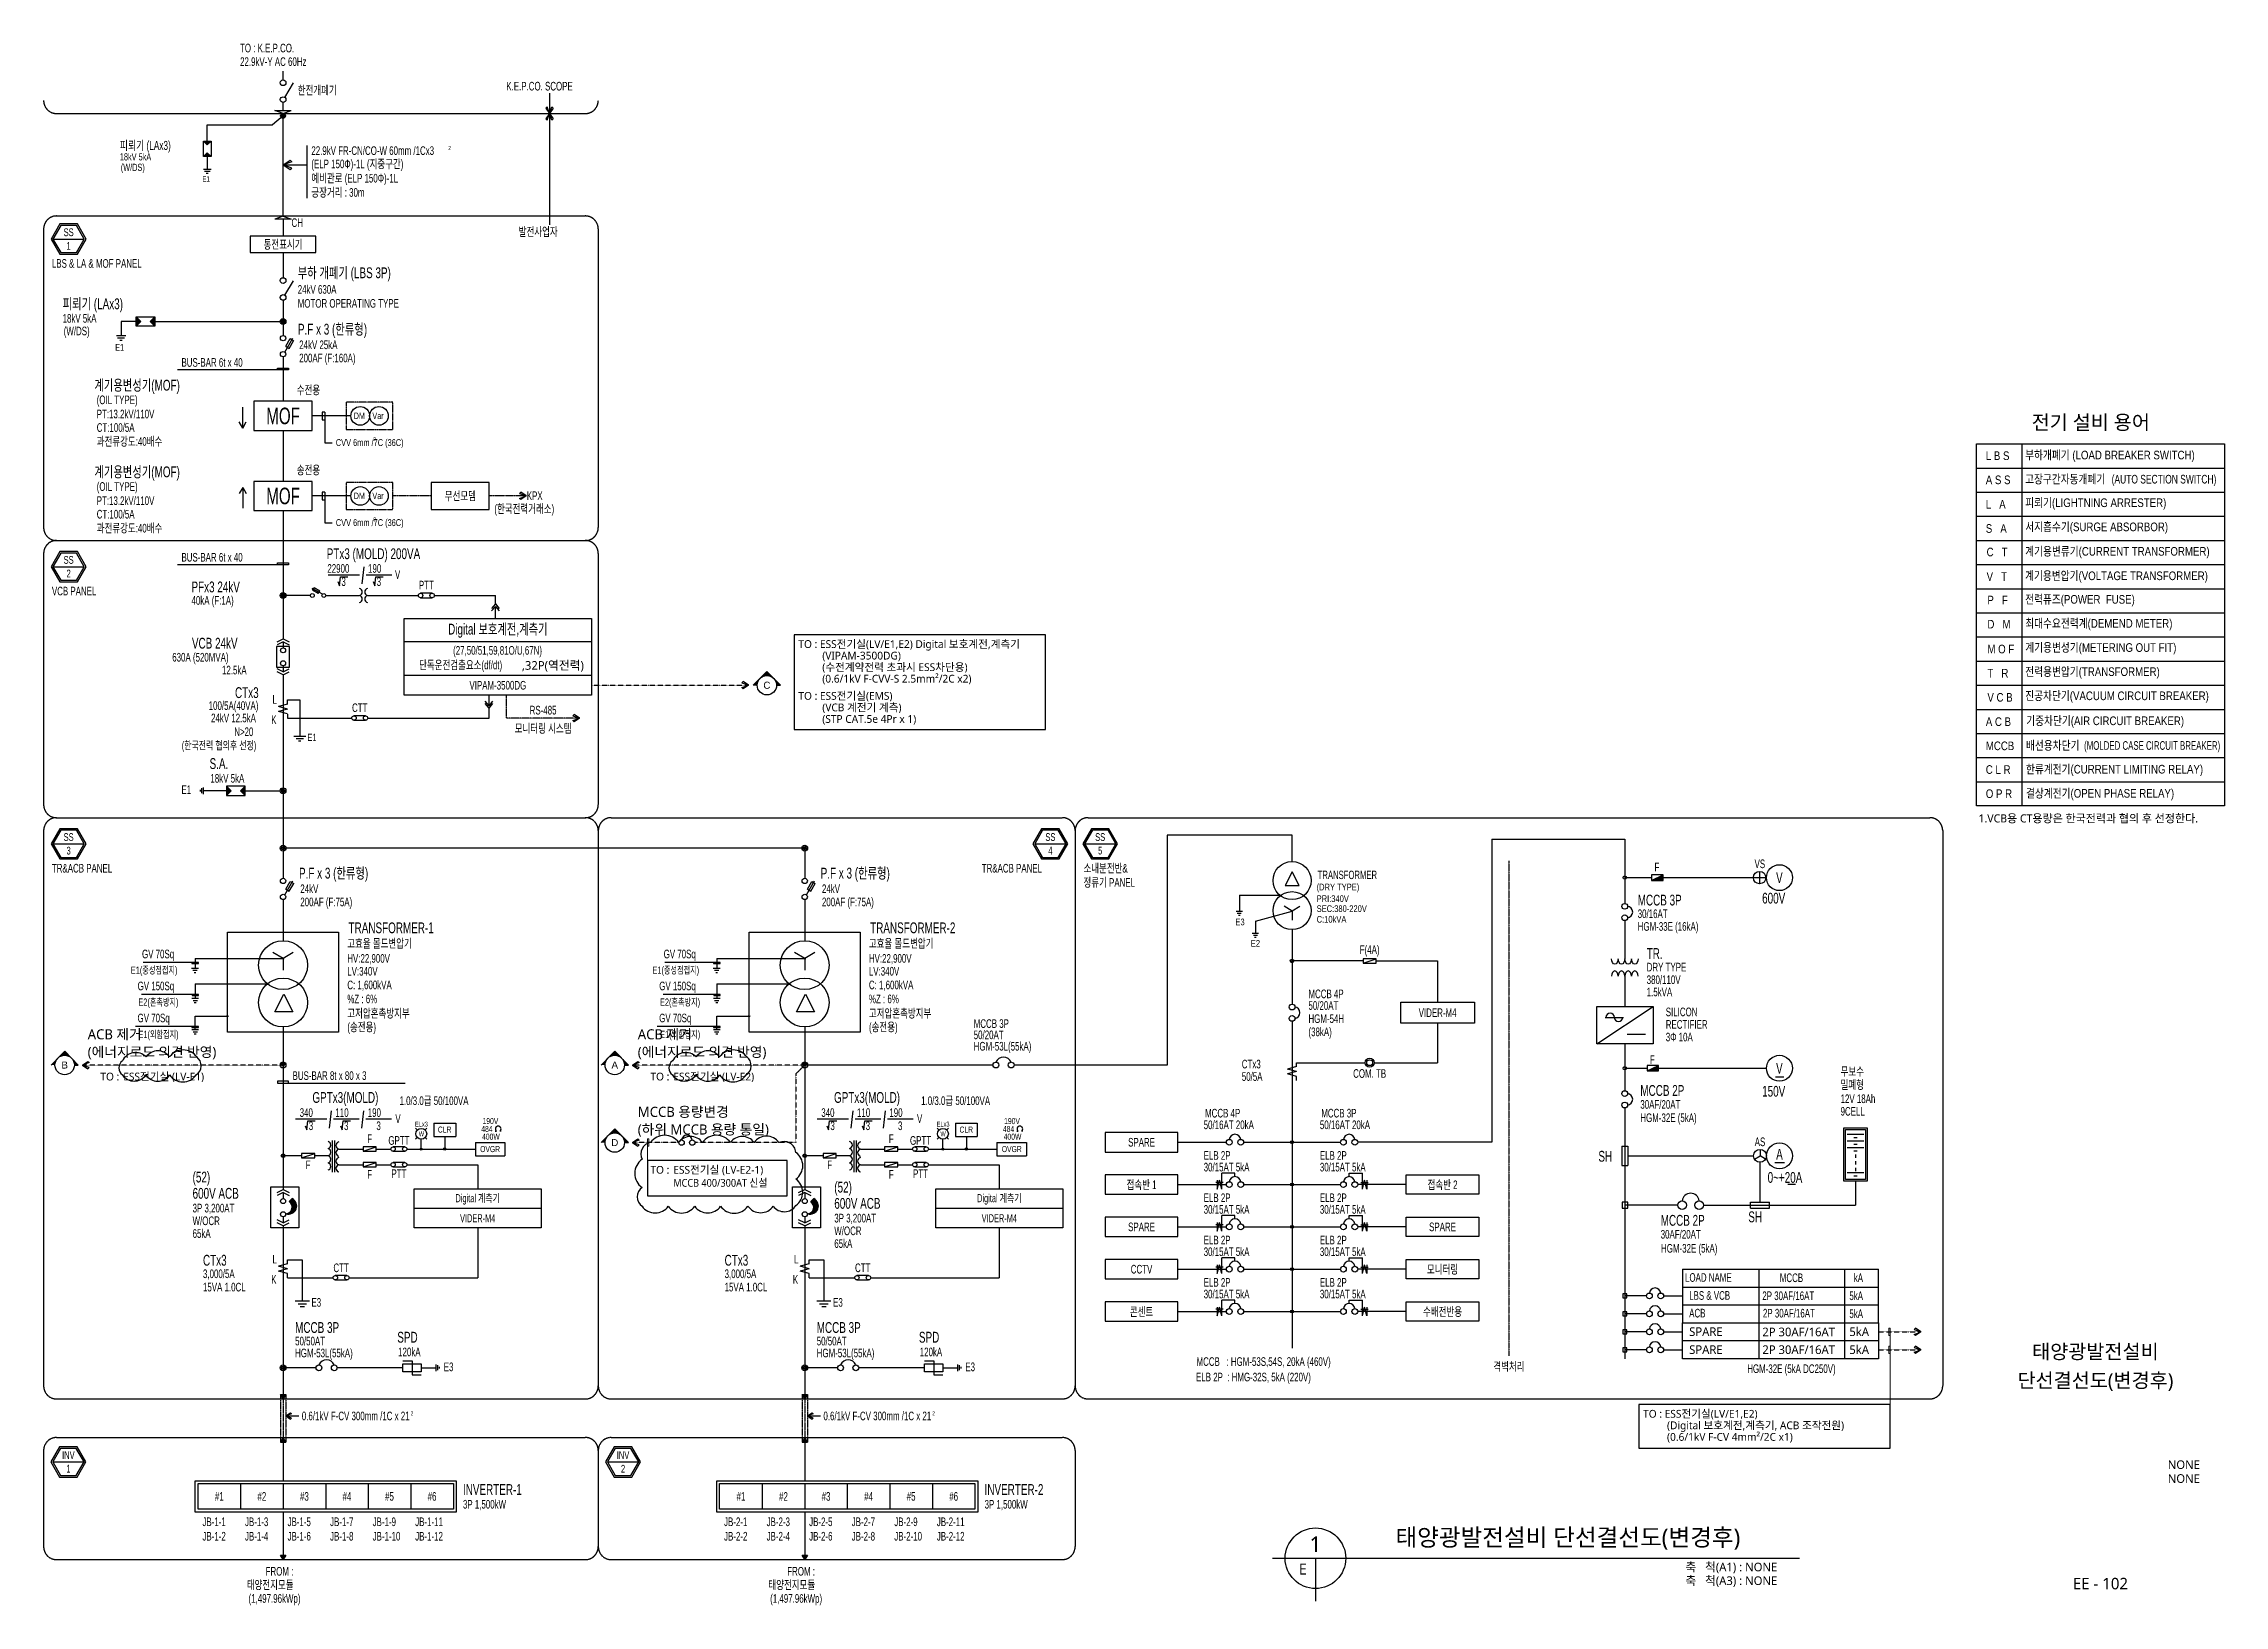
# Model space of a CAD drawing. Header units: millimetres. Extents: x 3366 to 637019, y 0 to 56757.
# Drawn here: x 309917 to 385591, y 2543 to 56757 of the extents above; entities that cross this region are included whole.
import ezdxf
from ezdxf.enums import TextEntityAlignment as Align

# ---------------------------------------------------------------- set-up
doc = ezdxf.new("R2010")
doc.units = ezdxf.units.MM
for name, pattern in [('C4', [19, 16, -1, 1, -1]), ('LD3', [5.5, 3.5, -1, 0, -1]), ('LH2', [2.75, 2, -0.75])]:
    doc.linetypes.add(name, pattern=pattern)
for name, color, linetype in [('E-ELEC', 3, 'Continuous'), ('E-LINE', 4, 'Continuous'), ('E-TABL', 1, 'Continuous'), ('E-TEXT', 7, 'Continuous'), ('도면 TITLE', 4, 'Continuous')]:
    doc.layers.add(name, color=color, linetype=linetype)
doc.styles.add('aar', font='arial.ttf')
doc.styles.add('arial', font='arial.ttf')
doc.styles.add('GHS', font='', dxfattribs={"width": 0.7})
doc.styles.add('MG', font='malgun.ttf')
doc.styles.get('GHS').set_extended_font_data('Gulim')

msp = doc.modelspace()

# ---------------------------------------------------------------- texts
at = {"color": 8, "style": 'GHS', "width": 0.7}
for s, p in [('BUS-BAR 6t x 40', (314701.3, 45539.4)), ('BUS-BAR 6t x 40', (314701.3, 38776.1)), ('GV 70Sq', (313332.5, 25005.1)), ('GV 70Sq', (331433.1, 25005.1)), ('GV 150Sq', (313179.4, 23895.6)), ('GV 150Sq', (331280, 23895.6)), ('GV 70Sq', (313178.4, 22783.6)), ('GV 70Sq', (331279, 22783.6)), ('BUS-BAR 8t x 80 x 3', (318555.7, 20783.5))]:
    msp.add_text(s, height=300, dxfattribs=at).set_placement(p)
at = {"color": 8, "linetype": 'Continuous', "style": 'GHS', "width": 0.7}
for s, p in [('ELB 2P  : HMG-32S, 5kA (220V)', (349906.6, 10320.6)), ('MCCB   : HGM-53S,54S, 20kA (460V)', (349924.3, 10857.2))]:
    msp.add_text(s, height=300, dxfattribs=at).set_placement(p)
at = {"layer": 'E-ELEC', "color": 8, "style": 'GHS', "width": 0.7}
for s, height, p in [('CT:100/5A', 300, (311760, 43280.3)), ('CT:100/5A', 300, (311760, 40271.6)), ('단독운전검출요소(df/dt)', 300, (322947.9, 35037)), ('(DRY TYPE)', 233.33, (354091.8, 27362.9)), ('C:10kVA', 233.33, (354093.8, 26243.1)), ('고효율 몰드변압기', 300, (320453.2, 25370.8)), ('고효율 몰드변압기', 300, (338553.8, 25370.8)), ('C: 1,600kVA', 300, (320455.8, 23931.1)), ('C: 1,600kVA', 300, (338556.4, 23931.1))]:
    msp.add_text(s, height=height, dxfattribs=at).set_placement(p)
for s, height, p in [('(27,50/51,59,81O/U,67N)', 300, (325669.6, 35657.5)), ('VIPAM-3500DG', 300, (325679.6, 34484.1)), ('VIDER-M4', 300, (358289.7, 23116.1)), ('VIDER-M4', 280, (324980.3, 15983.2)), ('VIDER-M4', 280, (343080.9, 15983.2))]:
    msp.add_text(s, height=height, dxfattribs=at).set_placement(p, align=Align.MIDDLE)
msp.add_text('100/5A(40VA)', height=300, dxfattribs=at).set_placement((317370.6, 33628.1), align=Align.RIGHT)
at = {"layer": 'E-LINE', "color": 8, "style": 'GHS', "width": 0.7}
for s, height, p in [('피뢰기 (LAx3)', 312.5, (312562.9, 53065.3)), ('부하 개폐기 (LBS 3P)', 375, (318735.2, 48613.6)), ('피뢰기 (LAx3)', 375, (310576.4, 47535.8)), ('P.F x 3 (한류형)', 375, (318742, 46656)), ('계기용변성기(MOF)', 375, (311677.2, 44711.5)), ('계기용변성기(MOF)', 375, (311677.2, 41702.8)), ('PTx3 (MOLD) 200VA', 375, (319741.1, 38861.6)), ('PFx3 24kV', 375, (315048.4, 37709.5)), ('VCB 24kV', 375, (315064.4, 35756.2)), ('S.A.', 375, (315676.8, 31577.2)), ('P.F x 3 (한류형)', 375, (318781, 27774)), ('P.F x 3 (한류형)', 375, (336881.6, 27774)), ('TRANSFORMER', 291.667, (354126.9, 27755.6)), ('TRANSFORMER-1', 375, (320498.2, 25875.7)), ('TRANSFORMER-2', 375, (338598.8, 25875.7)), ('(52)', 375, (315086.8, 17223.3)), ('600V ACB', 375, (315086.8, 16659.2)), ('600V ACB', 375, (337354.4, 16310.7)), ('(52)', 375, (337354.4, 16874.8)), ('CTx3', 375, (315447.2, 14337.1)), ('CTx3', 375, (333547.8, 14337.1)), ('MCCB 3P', 375, (318644.2, 12001.4)), ('MCCB 3P', 375, (336744.8, 12001.4)), ('SPD', 375, (322190.3, 11664.8)), ('SPD', 375, (340290.9, 11664.8)), ('INVERTER-1', 375, (324468.5, 6378.2)), ('INVERTER-2', 375, (342569.1, 6378.2))]:
    msp.add_text(s, height=height, dxfattribs=at).set_placement(p)
for s, height, p in [('Digital 보호계전,계측기', 375, (325679.6, 36400.4)), ('GPTx3(MOLD)', 375, (320388.8, 20128.7)), ('GPTx3(MOLD)', 375, (338489.4, 20128.7)), ('Digital 계측기', 280, (324980.3, 16659.4)), ('Digital 계측기', 280, (343080.9, 16659.4))]:
    msp.add_text(s, height=height, dxfattribs=at).set_placement(p, align=Align.MIDDLE)
msp.add_text('CTx3', height=375, dxfattribs=at).set_placement((317379.3, 34040.3), align=Align.RIGHT)
at = {"layer": 'E-TEXT', "color": 8, "style": 'GHS', "width": 0.7}
for s, height, p in [('TO : K.E.P.CO.', 300, (316733, 56452.3)), ('22.9kV-Y AC 60Hz', 300, (316734.3, 55980.7)), ('한전개폐기', 300, (318735.2, 54988.3)), ('K.E.P.CO. SCOPE', 300, (325973.1, 55129.1)), ('22.9kV FR-CN/CO-W 60mm /1Cx3', 300, (319207.5, 52891.6)), ('2', 140, (323961.7, 53061)), ('18kV 5kA', 250, (312562.9, 52700.6)), ('(W/DS)', 250, (312595.2, 52336)), ('(ELP 150Φ)-1L (지중구간)', 300, (319207.5, 52430.1)), ('예비관로 (ELP 150Φ)-1L', 300, (319207.5, 51935)), ('E1', 188.5, (315428.1, 51962.6)), ('긍장거리 : 30m', 300, (319207.5, 51440)), ('CH', 300, (318519.3, 50391.6)), ('발전사업자', 300, (326404, 50075.3)), ('24kV 630A', 300, (318735.2, 48073.6)), ('MOTOR OPERATING TYPE', 300, (318735.2, 47588.9)), ('18kV 5kA', 300, (310576.4, 47068.9)), ('(W/DS)', 300, (310615.2, 46631.3)), ('E1', 226.2, (312402.5, 46101.3)), ('24kV 25kA', 300, (318785.9, 46151)), ('200AF (F:160A)', 300, (318785.9, 45694)), ('수전용', 300, (318701.4, 44581.4)), ('(OIL TYPE)', 300, (311760, 44240.9)), ('PT:13.2kV/110V', 300, (311760, 43749.6)), ('DM', 226.2, (320676, 43724)), ('Var', 226.2, (321324.2, 43724)), ('과전류강도:40배수', 300, (311760.2, 42794.9)), ('CVV 6mm /7C (36C)', 240, (320057.9, 42787.6)), ('2', 140, (321359.4, 42957)), ('송전용', 300, (318701.4, 41802.9)), ('(OIL TYPE)', 300, (311760, 41232.2)), ('PT:13.2kV/110V', 300, (311760, 40740.8)), ('DM', 226.2, (320676, 40945.5)), ('Var', 226.2, (321324.2, 40945.5)), ('KPX', 300, (326683.7, 40910.8)), ('과전류강도:40배수', 300, (311760.2, 39786.1)), ('CVV 6mm /7C (36C)', 240, (320057.9, 40009.1)), ('2', 140, (321359.4, 40178.4)), ('(한국전력거래소)', 300, (325558.7, 40457.6)), ('22900', 300, (319762.9, 38387.8)), ('190', 300, (321175.9, 38387.8)), ('3', 300, (320251.7, 37930.5)), ('3', 300, (321476.2, 37930.5)), ('V', 300, (322109.6, 38176.6)), ('40kA (F:1A)', 300, (315048.4, 37277.4)), ('630A (520MVA)', 300, (314381, 35305.7)), ('12.5kA', 300, (316106.6, 34861.1)), ('18kV 5kA', 300, (315705.7, 31103.8)), ('E1', 300, (314700.7, 30705.7)), ('F', 300, (365815.7, 28021.5)), ('24kV', 300, (318824.9, 27269.1)), ('24kV', 300, (336925.5, 27269.1)), ('600V', 375, (369550.8, 26905.4)), ('200AF (F:75A)', 300, (318824.9, 26812)), ('200AF (F:75A)', 300, (336925.5, 26812)), ('SEC:380-220V', 233.333, (354092.2, 26612.2)), ('PRI:340V', 233.33, (354092.2, 26958.9)), ('30/16AT', 300, (365233, 26402)), ('MCCB 3P', 375, (365233, 26838.6)), ('HV:22,900V', 300, (320453.7, 24851.4)), ('HV:22,900V', 300, (338554.3, 24851.4)), ('TR.', 375, (365544.9, 24984.9)), ('LV:340V', 300, (320453.7, 24405.6)), ('LV:340V', 300, (338554.3, 24405.6)), ('380/110V', 300, (365544.9, 24111.8)), ('DRY TYPE', 300, (365544.9, 24548.3)), ('%%%Z : 6%%%', 300, (320455.8, 23446.1)), ('%%%Z : 6%%%', 300, (338556.4, 23446.1)), ('50/20AT', 300, (353807.9, 23216.4)), ('MCCB 4P', 300, (353807.9, 23620.7)), ('1.5kVA', 300, (365544.9, 23686.9)), ('고저압혼촉방지부', 300, (320455.8, 22944.7)), ('(송전용)', 300, (320457.8, 22470.2)), ('고저압혼촉방지부', 300, (338556.4, 22944.7)), ('(송전용)', 300, (338558.4, 22470.2)), ('HGM-54H', 300, (353807.9, 22759.6)), ('SILICON', 300, (366207.5, 22994.3)), ('RECTIFIER', 300, (366207.5, 22559.1)), ('(38kA)', 300, (353807.9, 22302.8)), ('3Φ 10A', 300, (366207.5, 22122.6)), ('F', 300, (365658.1, 21340.9)), ('무보수', 300, (372272.7, 20926.9)), ('MCCB 2P', 375, (365324.4, 20230.1)), ('150V', 375, (369550.8, 20202.3)), ('밀폐형', 300, (372272.7, 20467.9)), ('340', 300, (318802.6, 19499.9)), ('110', 300, (320042.5, 19499.9)), ('190', 300, (321164.5, 19499.9)), ('340', 300, (336903.2, 19499.9)), ('110', 300, (338143, 19499.9)), ('190', 300, (339265.1, 19499.9)), ('30AF/20AT', 300, (365324.4, 19783)), ('9CELL', 300, (372272.7, 19544.9)), ('12V 18Ah', 300, (372272.7, 19980.4)), ('3', 300, (319118.2, 19042.7)), ('3', 300, (320342.8, 19042.7)), ('3', 300, (321464.8, 19042.7)), ('V', 300, (322123.2, 19288.7)), ('3', 300, (337218.8, 19042.7)), ('3', 300, (338443.4, 19042.7)), ('3', 300, (339565.4, 19042.7)), ('V', 300, (340223.8, 19288.7)), ('SH', 375, (363868.8, 17945.7)), ('0~+20A', 375, (369741.5, 17210.6)), ('MCCB 2P', 375, (366031.3, 15721.9)), ('SH', 375, (369071.6, 15843.5)), ('30AF/20AT', 300, (366031.3, 15274.7)), ('LOAD NAME', 300, (366875.4, 13775.3)), ('MCCB', 300, (370164.1, 13765.7)), ('kA', 300, (372732.1, 13765.7)), ('LBS & VCB', 300, (367019.3, 13151.5)), ('2P 30AF/16AT', 300, (369557.5, 13141.8)), ('5kA', 300, (372577.9, 13141.8)), ('ACB', 300, (367019.3, 12538.7)), ('2P 30AF/16AT', 300, (369578.7, 12537)), ('5kA', 300, (372577.9, 12517.9)), ('120kA', 300, (322219.2, 11191.3)), ('120kA', 300, (340319.8, 11191.3)), ('E3', 300, (323801.6, 10673.4)), ('E3', 300, (341902.2, 10673.4)), ('HGM-32E (5kA DC250V)', 300, (369033.4, 10609.4)), ('0.6/1kV F-CV 300mm /1C x 21', 300, (318876.9, 8969.6)), ('2', 140, (322656.7, 9138.9)), ('0.6/1kV F-CV 300mm /1C x 21', 300, (336977.5, 8969.6)), ('2', 140, (340757.3, 9138.9)), ('FROM :', 300, (317621.7, 3577.4)), ('FROM :', 300, (335722.2, 3577.4)), ('태양전지모듈', 300, (316967.6, 3105.6)), ('태양전지모듈', 300, (335068.2, 3105.6)), ('(1,497.96kWp)', 300, (317028.7, 2633.7)), ('(1,497.96kWp)', 300, (335129.3, 2633.7))]:
    msp.add_text(s, height=height, dxfattribs=at).set_placement(p)
at = {"layer": 'E-TEXT', "color": 8, "linetype": 'Continuous', "style": 'GHS', "width": 0.7}
for s, height, p in [('SS', 270, (310785.5, 50207.9)), ('1', 270, (310785.5, 49736.4)), ('SS', 270, (310785.5, 38835.2)), ('2', 270, (310785.5, 38363.7)), ('SS', 270, (310785.5, 29214.8)), ('3', 270, (310785.5, 28743.2)), ('SS', 270, (344852.9, 29214.8)), ('4', 270, (344852.9, 28743.2)), ('SS', 270, (346580.5, 29214.8)), ('5', 270, (346580.5, 28743.2)), ('INV', 270, (310777.1, 7759.5)), ('INV', 270, (330024.1, 7759.5)), ('1', 270, (310777.1, 7288)), ('2', 270, (330024.1, 7288)), ('#1', 300, (316013.8, 6326.7)), ('#2', 300, (317490.3, 6326.7)), ('#3', 300, (318966.8, 6326.7)), ('#4', 300, (320443.3, 6326.7)), ('#5', 300, (321919.9, 6326.7)), ('#6', 300, (323396.4, 6326.7)), ('#1', 300, (334114.4, 6326.7)), ('#2', 300, (335590.9, 6326.7)), ('#3', 300, (337067.4, 6326.7)), ('#4', 300, (338543.9, 6326.7)), ('#5', 300, (340020.5, 6326.7)), ('#6', 300, (341497, 6326.7))]:
    msp.add_text(s, height=height, dxfattribs=at).set_placement(p, align=Align.MIDDLE)
at = {"layer": 'E-TEXT', "color": 8, "style": 'GHS', "width": 0.7}
for s, height, p in [('통전표시기', 300, (318226.8, 49791.8)), ('MOF', 573.3, (318226.8, 43833.1)), ('MOF', 573.3, (318226.8, 41054.6)), ('PTT', 300, (323198.3, 37959.1)), ('CTT', 300, (320887.6, 33704.5)), ('VS', 300, (369471.3, 28285.8)), ('V', 375, (370149.5, 27805.3)), ('F(4A)', 300, (355930.8, 25269.8)), ('V', 375, (370149.5, 21187.8)), ('484', 209.76, (325301, 19080.8)), ('400W', 209.76, (325439.2, 18814.3)), ('190V', 209.76, (325421.8, 19355.2)), ('484', 209.76, (343401.6, 19080.8)), ('400W', 209.76, (343539.8, 18814.3)), ('190V', 209.76, (343522.4, 19355.2)), ('F', 300, (321229.4, 18743.4)), ('GPTT', 300, (322246.2, 18682.2)), ('OVGR', 209.76, (325411.6, 18383)), ('F', 300, (339330, 18743.4)), ('GPTT', 300, (340346.8, 18682.2)), ('OVGR', 209.76, (343512.2, 18383)), ('SPARE', 300, (348016.2, 18619.5)), ('AS', 300, (369476.7, 18635.6)), ('A', 375, (370152, 18203.8)), ('F', 300, (319095.1, 17836.1)), ('F', 300, (321229.3, 17504.6)), ('PTT', 300, (322246.2, 17530.3)), ('F', 300, (337195.7, 17836.1)), ('F', 300, (339329.9, 17504.6)), ('PTT', 300, (340346.8, 17530.3)), ('접속반 1', 300, (348016.2, 17151)), ('접속반 2', 300, (358460.7, 17151)), ('SPARE', 300, (348016.2, 15682.5)), ('SPARE', 300, (358460.7, 15682.5)), ('CTT', 300, (320240.2, 14261.9)), ('CTT', 300, (338340.7, 14261.9)), ('모니터링', 300, (358460.7, 14214)), ('CCTV', 300, (348016.2, 14214)), ('콘센트', 300, (348016.2, 12745.5)), ('수배전반용', 300, (358460.7, 12745.5))]:
    msp.add_text(s, height=height, dxfattribs=at).set_placement(p, align=Align.MIDDLE)
at = {"layer": 'E-TEXT', "color": 8, "linetype": 'Continuous', "style": 'GHS', "width": 0.7}
for s, height, p in [('LBS & LA & MOF PANEL', 300, (310205.6, 48975.9)), ('VCB PANEL', 300, (310205.6, 37603.2)), ('E1', 250, (319073.7, 32550)), ('TR&ACB PANEL', 300, (310205.6, 27982.8)), ('TR&ACB PANEL', 300, (342471.2, 27982.8)), ('소내분전반&', 300, (346000.6, 27982.8)), ('정류기 PANEL', 300, (346000.6, 27487.3)), ('HGM-33E (16kA)', 300, (365233, 25961.2)), ('MCCB 3P', 300, (342192.2, 22589)), ('50/20AT', 300, (342192.2, 22197.6)), ('HGM-53L(55kA)', 300, (342192.2, 21803.1)), ('CTx3', 300, (351495.2, 21183.5)), ('50/5A', 300, (351495.2, 20751)), ('1.0/3.0급 50/100VA', 300, (322267.8, 19912.1)), ('1.0/3.0급 50/100VA', 300, (340368.4, 19912.1)), ('MCCB 4P', 300, (350220.2, 19480)), ('MCCB 3P', 300, (354252, 19480)), ('50/16AT 20kA', 300, (350172.6, 19075.6)), ('50/16AT 20kA', 300, (354204.5, 19075.6)), ('HGM-32E (5kA)', 300, (365324.4, 19320.7)), ('ELB 2P', 300, (350172.6, 18011.5)), ('ELB 2P', 300, (354204.5, 18011.5)), ('30/15AT 5kA', 300, (350172.6, 17607.1)), ('30/15AT 5kA', 300, (354204.5, 17607.1)), ('ELB 2P', 300, (350172.6, 16543)), ('ELB 2P', 300, (354204.5, 16543)), ('W/OCR', 300, (315086.8, 15743.9)), ('3P 3,200AT', 300, (315086.8, 16184.4)), ('3P 3,200AT', 300, (337354.4, 15836)), ('30/15AT 5kA', 300, (350172.6, 16138.6)), ('30/15AT 5kA', 300, (354204.5, 16138.6)), ('65kA', 300, (315086.8, 15301.9)), ('W/OCR', 300, (337354.4, 15395.4)), ('65kA', 300, (337354.4, 14953.4)), ('ELB 2P', 300, (350172.6, 15074.5)), ('ELB 2P', 300, (354204.5, 15074.5)), ('30/15AT 5kA', 300, (350172.6, 14670.1)), ('30/15AT 5kA', 300, (354204.5, 14670.1)), ('HGM-32E (5kA)', 300, (366043.8, 14788.4)), ('3,000/5A', 300, (315447.2, 13904.6)), ('15VA 1.0CL', 300, (315447.2, 13442.1)), ('3,000/5A', 300, (333547.8, 13904.6)), ('15VA 1.0CL', 300, (333547.8, 13442.1)), ('ELB 2P', 300, (350172.6, 13606)), ('ELB 2P', 300, (354204.5, 13606)), ('E3', 300, (319212.2, 12911.1)), ('E3', 300, (337312.8, 12911.1)), ('30/15AT 5kA', 300, (350172.6, 13201.6)), ('30/15AT 5kA', 300, (354204.5, 13201.6)), ('50/50AT', 300, (318644.2, 11568.9)), ('HGM-53L(55kA)', 300, (318644.2, 11154.5)), ('50/50AT', 300, (336744.8, 11568.9)), ('HGM-53L(55kA)', 300, (336744.8, 11154.5)), ('3P 1,500kW', 300, (324468.5, 5903.5)), ('3P 1,500kW', 300, (342569.1, 5903.5)), ('JB-1-1', 300, (315429.3, 5295.7)), ('JB-1-3', 300, (316905.8, 5295.7)), ('JB-1-5', 300, (318382.3, 5295.7)), ('JB-1-7', 300, (319858.9, 5295.7)), ('JB-1-9', 300, (321335.4, 5295.7)), ('JB-1-11', 300, (322811.9, 5295.7)), ('JB-2-1', 300, (333529.9, 5295.7)), ('JB-2-3', 300, (335006.4, 5295.7)), ('JB-2-5', 300, (336482.9, 5295.7)), ('JB-2-7', 300, (337959.4, 5295.7)), ('JB-2-9', 300, (339436, 5295.7)), ('JB-2-11', 300, (340912.5, 5295.7)), ('JB-1-2', 300, (315429.3, 4793.7)), ('JB-1-4', 300, (316905.8, 4793.7)), ('JB-1-6', 300, (318382.3, 4793.7)), ('JB-1-8', 300, (319858.9, 4793.7)), ('JB-1-10', 300, (321335.4, 4793.7)), ('JB-1-12', 300, (322811.9, 4793.7)), ('JB-2-2', 300, (333529.9, 4793.7)), ('JB-2-4', 300, (335006.4, 4793.7)), ('JB-2-6', 300, (336482.9, 4793.7)), ('JB-2-8', 300, (337959.4, 4793.7)), ('JB-2-10', 300, (339436, 4793.7)), ('JB-2-12', 300, (340912.5, 4793.7))]:
    msp.add_text(s, height=height, dxfattribs=at).set_placement(p)
at = {"layer": 'E-TEXT', "color": 255, "linetype": 'Continuous', "ltscale": 2, "style": 'MG'}
msp.add_text('전기 설비 용어', height=500, dxfattribs=at).set_placement((378904.2, 43609.7), align=Align.MIDDLE_LEFT)
at = {"layer": 'E-TEXT', "style": 'arial'}
for s, width, p in [('L B S', 0.8, (377312.1, 42301.4)), ('부하개폐기 (LOAD BREAKER SWITCH)', 0.8, (378676.6, 42324.4)), ('A S S', 0.8, (377312.1, 41463.6)), ('고장구간자동개폐기', 0.8, (378676.6, 41486.7)), ('(AUTO SECTION SWITCH)', 0.7, (381679, 41486.7)), ('L   A', 0.8, (377312.1, 40613)), ('피뢰기(LIGHTNING ARRESTER)', 0.8, (378681.6, 40669.4)), ('서지흡수기(SURGE ABSORBOR)', 0.8, (378681.6, 39831.6)), ('S   A', 0.8, (377312.1, 39775.2)), ('C   T', 0.8, (377340, 38958.6)), ('계기용변류기(CURRENT TRANSFORMER)', 0.8, (378679.5, 38982)), ('V   T', 0.8, (377340, 38108)), ('계기용변압기(VOLTAGE TRANSFORMER)', 0.8, (378675.1, 38133.3)), ('P   F', 0.8, (377367.8, 37291.5)), ('전력퓨즈(POWER  FUSE)', 0.8, (378675.5, 37314.5)), ('D   M', 0.8, (377367.8, 36453.7)), ('최대수요전력계(DEMEND METER)', 0.8, (378681.6, 36480.8)), ('M O F', 0.8, (377367.8, 35590.3)), ('계기용변성기(METERING OUT FIT)', 0.8, (378681.6, 35643)), ('T   R', 0.8, (377367.8, 34752.5)), ('전력용변압기(TRANSFORMER)', 0.8, (378681.6, 34805.2)), ('V C B', 0.8, (377367.8, 33914.7)), ('진공차단기(VACUUM CIRCUIT BREAKER)', 0.8, (378681.6, 33967.4)), ('A C B', 0.8, (377312.1, 33068.6)), ('기중차단기(AIR CIRCUIT BREAKER)', 0.8, (378716.3, 33100)), ('배선용차단기', 0.8, (378706.4, 32242.7)), ('(MOLDED CASE CIRCUIT BREAKER)', 0.65, (380723, 32242.7)), ('MCCB', 0.8, (377312.1, 32230.8)), ('C L R', 0.8, (377312.1, 31407.9)), ('한류계전기(CURRENT LIMITING RELAY)', 0.8, (378706.4, 31419.7)), ('O P R', 0.8, (377312.1, 30570.1)), ('결상계전기(OPEN PHASE RELAY)', 0.8, (378706.4, 30581.9))]:
    msp.add_text(s, height=300, dxfattribs=dict(at, width=width)).set_placement(p)
at = {"layer": 'E-TEXT', "color": 8, "style": 'GHS', "width": 0.7}
for s, p in [('무선모뎀', (324376.8, 41054.6)), ('RS-485', (327249.5, 33619.5)), ('모니터링 시스템', (327249.5, 32983.6))]:
    msp.add_text(s, height=300, dxfattribs=at).set_placement(p, align=Align.MIDDLE_CENTER)
at = {"layer": 'E-TEXT', "style": 'MG'}
for s, p in [('TO : ESS전기실(LV/E1,E2) Digital 보호계전,계측기', (336108.1, 35913.2)), ('(VIPAM-3500DG)', (336936.7, 35512.4)), ('(수전계약전력 초과시 ESS차단용)', (336936.7, 35111.5)), ('(0.6/1kV F-CVV-S 2.5mm²/2C x2)', (336936.7, 34710.6)), ('TO : ESS전기실(EMS)', (336108.1, 34114.7)), ('(VCB 계전기 계측)', (336936.7, 33713.8)), ('(STP CAT.5e 4Pr x 1)', (336936.7, 33313)), ('TO :', (311885.6, 20900.6)), ('ESS전기실 (LV-E1)', (312679.9, 20900.6)), ('TO :', (330973.3, 20900.6)), ('ESS전기실 (LV-E2)', (331767.6, 20900.6)), ('TO :', (330973.3, 17663)), ('ESS전기실 (LV-E2-1)', (331767.6, 17663)), ('TO : ESS전기실(LV/E1,E2)', (365421.4, 9193.8)), ('(Digital 보호계전,계측기, ACB 조작전원)', (366250.1, 8793)), ('(0.6/1kV F-CV 4mm²/2C x1)', (366250.1, 8392.1))]:
    msp.add_text(s, height=270, dxfattribs=at).set_placement(p, align=Align.MIDDLE_LEFT)
at = {"layer": 'E-TEXT'}
for s, height, style, p in [(',32P(역전력)', 300, 'MG', (327589.8, 35162.2)), ('C', 245, 'aar', (335015.4, 34484.1)), ('B', 245, 'aar', (310648.7, 21300.6)), ('A', 245, 'aar', (329736.3, 21300.6)), ('D', 245, 'aar', (329736.3, 18608.7))]:
    msp.add_text(s, height=height, dxfattribs=dict(at, style=style)).set_placement(p, align=Align.MIDDLE)
at = {"layer": 'E-TEXT', "color": 8, "style": 'GHS', "width": 0.7}
for s, height, p in [('L', 300, (318011.5, 33839.9)), ('24kV 12.5kA', 300, (317285.2, 33197.9)), ('K', 300, (317998.5, 33134.7)), ('(한국전력 협의후 선정)', 280, (317296, 32255.9)), ('N>20', 300, (317195.5, 32719.6)), ('L', 300, (318011.5, 14411.8)), ('L', 300, (336112.1, 14411.8)), ('K', 300, (317998.5, 13706.5)), ('K', 300, (336099.1, 13706.5))]:
    msp.add_text(s, height=height, dxfattribs=at).set_placement(p, align=Align.RIGHT)
at = {"layer": 'E-TEXT', "style": 'MG'}
for s, height, p in [('1.VCB용 CT용량은 한국전력과 협의 후 선정한다.', 280, (377056.7, 29721.8)), ('SPARE', 300, (367019.3, 11895.5)), ('2P 30AF/16AT', 300, (369557.5, 11885.8)), ('5kA', 300, (372577.9, 11894.1)), ('SPARE', 300, (367019.3, 11271.6)), ('2P 30AF/16AT', 300, (369557.5, 11270.2)), ('5kA', 300, (372577.9, 11270.2))]:
    msp.add_text(s, height=height, dxfattribs=at).set_placement(p)
at = {"layer": 'E-TEXT', "color": 8, "style": 'GHS', "width": 0.7}
for s, height, p in [('E3', 233.33, (351434.2, 26150.9)), ('E2', 233.33, (351967.8, 25409.4)), ('E1(중성점접지)', 252, (313753.7, 24468.7)), ('E1(중성점접지)', 252, (331854.3, 24468.7)), ('E2(혼촉방지)', 252, (313901, 23358.2)), ('E2(혼촉방지)', 252, (332001.6, 23358.2)), ('E1(외함접지)', 252, (313905.1, 22238.2)), ('E1(외함접지)', 252, (332005.7, 22238.2)), ('ELx3', 174.8, (323028.5, 19161)), ('W', 174.8, (323028.5, 18827.2)), ('CLR', 209.76, (323833.2, 18955.7)), ('ELx3', 174.8, (341129.1, 19161)), ('W', 174.8, (341129.1, 18827.2)), ('CLR', 209.76, (341933.8, 18955.7))]:
    msp.add_text(s, height=height, dxfattribs=at).set_placement(p, align=Align.CENTER)
at = {"layer": 'E-TEXT', "color": 6, "style": 'MG'}
for s, p in [('ACB 제거', (311446.7, 22367.5)), ('(에너지로드 의견 반영)', (311446.7, 21755.8)), ('ACB 제거', (330534.3, 22367.5)), ('(에너지로드 의견 반영)', (330534.3, 21755.8)), ('MCCB 용량변경', (330534.3, 19675.7)), ('(하위 MCCB 용량 통일)', (330534.3, 19063.9))]:
    msp.add_text(s, height=350, dxfattribs=at).set_placement(p, align=Align.MIDDLE_LEFT)
at = {"layer": 'E-TEXT', "color": 8, "linetype": 'Continuous', "style": 'GHS', "width": 0.7}
for s, p in [('COM. TB', (355930.8, 21006.6)), ('격벽처리', (360764.5, 10834.3))]:
    msp.add_text(s, height=300, dxfattribs=at).set_placement(p, align=Align.MIDDLE_CENTER)
at = {"layer": 'E-TEXT', "style": 'MG', "width": 0.9}
msp.add_text('MCCB 400/300AT 신설', height=270, dxfattribs=at).set_placement((331767.6, 17210.8), align=Align.MIDDLE_LEFT)
at = {"layer": '도면 TITLE', "style": 'MG'}
for s, height, p in [('태양광발전설비', 500, (381115.5, 11353)), ('단선결선도(변경후)', 500, (381115.5, 10350.6)), ('EE - 102', 400, (381290.9, 3300))]:
    msp.add_text(s, height=height, dxfattribs=at).set_placement(p, align=Align.MIDDLE_CENTER)
for s, p in [('NONE', (384742.1, 7428.5)), ('NONE', (384742.1, 6947)), ('축   척(A1) : NONE', (370076.3, 3875.7)), ('축   척(A3) : NONE', (370076.3, 3400.9))]:
    msp.add_text(s, height=300, dxfattribs=at).set_placement(p, align=Align.MIDDLE_RIGHT)
for s, height, p in [('1', 544.4, (354049.9, 4664.5)), ('E', 388.9, (353612.3, 3802.3))]:
    msp.add_text(s, height=height, dxfattribs=at).set_placement(p, align=Align.MIDDLE)
msp.add_text('태양광발전설비 단선결선도(변경후)', height=600, dxfattribs=at).set_placement((356827.6, 4905.4), align=Align.MIDDLE_LEFT)

# ---------------------------------------------------------------- hatches: boundary and pattern name
at = {"layer": 'E-ELEC'}
for points in [[(318541.8, 16663.6), (318436.8, 16558.6, -0.7207592), (318331.8, 16138.8, 0.9260311)], [(336642.3, 16663.6), (336537.4, 16558.6, -0.7207592), (336432.4, 16138.8, 0.9260311)]]:
    msp.add_hatch(color=8, dxfattribs=at).paths.add_polyline_path(points)
at = {"layer": 'E-LINE'}
for points in [[(318228.6, 9710.7), (318137.6, 9868.2), (318319.5, 9868.2)], [(336329.1, 9710.7), (336238.2, 9868.2), (336420.1, 9868.2)], [(318228.6, 8370.8), (318137.6, 8213.3), (318319.5, 8213.3)], [(336329.1, 8370.8), (336238.2, 8213.3), (336420.1, 8213.3)], [(318228.6, 4133.5), (318137.6, 4291), (318319.5, 4291)], [(336329.1, 4133.5), (336238.2, 4291), (336420.1, 4291)]]:
    msp.add_hatch(color=8, dxfattribs=at).paths.add_polyline_path(points)
at = {"layer": 'E-TEXT', "linetype": 'Continuous'}
for points in [[(366116.8, 27899), (365714.8, 27711.7), (366116.8, 27711.7)], [(365959.2, 21094.2), (365959.2, 21281.5), (365557.2, 21094.2)]]:
    msp.add_hatch(color=8, dxfattribs=at).paths.add_polyline_path(points)

# ---------------------------------------------------------------- linework, layer by layer
at = {"color": 8}
for p, q in [((318420, 45428.4), (314563.2, 45428.4)), ((318034.2, 45432), (318034.2, 45494.9)), ((318034.2, 45494.9), (318420, 45494.9)), ((318420, 45494.9), (318420, 45428.4)), ((318420, 38665.1), (314563.2, 38665.1)), ((318034.2, 38668.7), (318034.2, 38731.6)), ((318034.2, 38731.6), (318420, 38731.6)), ((318420, 38731.6), (318420, 38665.1)), ((315289, 24856.6), (313375.9, 24856.6)), ((315065, 24856.2), (315065, 24824.3)), ((315065, 24824.3), (315289, 24824.3)), ((315289, 24824.3), (315289, 24856.6)), ((333389.5, 24856.6), (331476.5, 24856.6)), ((333165.6, 24856.2), (333165.6, 24824.3)), ((333165.6, 24824.3), (333389.5, 24824.3)), ((333389.5, 24824.3), (333389.5, 24856.6)), ((315295.4, 23747.1), (313314.3, 23747.1)), ((315071.5, 23746.7), (315071.5, 23714.8)), ((315071.5, 23714.8), (315295.4, 23714.8)), ((315295.4, 23714.8), (315295.4, 23747.1)), ((333396, 23747.1), (331414.8, 23747.1)), ((333172.1, 23746.7), (333172.1, 23714.8)), ((333172.1, 23714.8), (333396, 23714.8)), ((333396, 23714.8), (333396, 23747.1)), ((315289, 22635.2), (313106.7, 22635.2)), ((315065, 22634.7), (315065, 22602.8)), ((315065, 22602.8), (315289, 22602.8)), ((315289, 22602.8), (315289, 22635.2)), ((333389.5, 22635.2), (331207.3, 22635.2)), ((333165.6, 22634.7), (333165.6, 22602.8)), ((333165.6, 22602.8), (333389.5, 22602.8)), ((333389.5, 22602.8), (333389.5, 22635.2)), ((318420, 20739), (318034.2, 20739)), ((318034.2, 20739), (318034.2, 20672.4)), ((318034.2, 20672.4), (322463.3, 20672.4)), ((318420, 20676), (318420, 20739))]:
    msp.add_line(p, q, dxfattribs=at)
at = {"color": 6}
for points in [[(312652.1, 20955.4, 0.5205671), (313466.7, 20955.4, 0.5205671), (314286.6, 20955.4, 0.5205671), (315210.4, 20955.4, 0.5205671), (315229, 21580.8, 0.5205671), (314285.7, 21580.8, 0.5205671), (313472.8, 21580.8, 0.5205671), (312652.1, 21442.3, 0.5205671)], [(331739.7, 20955.4, 0.5205671), (332554.4, 20955.4, 0.5205671), (333374.2, 20955.4, 0.5205671), (334298, 20955.4, 0.5205671), (334316.6, 21580.8, 0.5205671), (333373.3, 21580.8, 0.5205671), (332560.4, 21580.8, 0.5205671), (331739.7, 21442.3, 0.5205671)], [(330684.2, 16401.2, 0.5205671), (331593.5, 16401.2, 0.5205671), (332510.5, 16401.2, 0.5205671), (333411, 16401.2, 0.5205671), (334356.4, 16401.2, 0.5205671), (335235.4, 16401.2, 0.5205671), (336020.5, 16425.5, 0.5205671), (336020.5, 17342, 0.5205671), (336020.5, 18267.7, 0.5205671), (335432.9, 18608.7, 0.5205671), (334569, 18608.7, 0.5205671), (333747.6, 18608.7, 0.5205671), (332777.3, 18608.7, 0.5205671), (331953.7, 18608.7, 0.5205671), (330981.8, 18608.7, 0.5205671), (330684.2, 18028.1, 0.5205671), (330684.2, 17049.9, 0.5205671)]]:
    msp.add_lwpolyline(points, format="xyb", close=True, dxfattribs=at)
at = {"color": 8}
msp.add_circle((355930.8, 21380.8), 153.9, dxfattribs=at)
at = {"color": 8, "linetype": 'Continuous'}
msp.add_circle((355930.8, 21380.8), 102.2, dxfattribs=at)
at = {"layer": 'E-ELEC', "color": 8, "linetype": 'Continuous'}
for p, q in [((318293.3, 54886.3), (318588.6, 55392.5)), ((317943.6, 54437.2), (318508, 54437.2)), ((318224.8, 54329.9), (318508, 54437.2)), ((318227.9, 50764.5), (317944.6, 50657.3)), ((318509, 50657.3), (317944.6, 50657.3)), ((318293.3, 48019), (318588.6, 48525.2)), ((318321.7, 46248.4), (318437.6, 46173.3)), ((318477.8, 46517), (318594.7, 46441.3)), ((319251.2, 37780.3), (319305.8, 37864.6)), ((319445, 37667.7), (319499.2, 37751.3)), ((318322.1, 27407.5), (318438.1, 27332.4)), ((318478.2, 27676.2), (318595.1, 27600.5)), ((336422.7, 27407.5), (336538.7, 27332.4)), ((336578.8, 27676.2), (336695.7, 27600.5)), ((355702.8, 24837.5), (356158.8, 24989.5)), ((318867.1, 18075.5), (319323.1, 18227.5)), ((321001.4, 18307), (321457.4, 18459)), ((336967.7, 18075.5), (337423.7, 18227.5)), ((339102, 18307), (339558, 18459)), ((321001.4, 17763.5), (321457.4, 17915.5)), ((339102, 17763.5), (339558, 17915.5))]:
    msp.add_line(p, q, dxfattribs=at)
at = {"layer": 'E-ELEC', "color": 8}
for p, q in [((315595.3, 53941.9), (317854.4, 53941.9)), ((315595.3, 53371.5), (315595.3, 53941.9)), ((318225.8, 54245.9), (317854.4, 53941.9)), ((315460.9, 53371.5), (315595.3, 53237)), ((315460.9, 52833.7), (315460.9, 53371.5)), ((315460.9, 53371.5), (315729.8, 53371.5)), ((315595.3, 53237), (315729.8, 53371.5)), ((315729.8, 53371.5), (315729.8, 52833.7)), ((315460.9, 52833.7), (315595.3, 52968.1)), ((315729.8, 52833.7), (315460.9, 52833.7)), ((315460.9, 52397.8), (315729.8, 52397.8)), ((315494.5, 52330.6), (315696.2, 52330.6)), ((315561.7, 52263.3), (315629, 52263.3)), ((315595.3, 52968.1), (315729.8, 52833.7)), ((315595.3, 52833.7), (315595.3, 52397.8)), ((313126.3, 47112.4), (312603.3, 47112.4)), ((312603.3, 47112.4), (312603.3, 46623.6)), ((313126.3, 47273.8), (313771.7, 47273.8)), ((313126.3, 47273.8), (313287.7, 47112.4)), ((313126.3, 46951.1), (313126.3, 47273.8)), ((313287.7, 47112.4), (313126.3, 46951.1)), ((313771.7, 46951.1), (313126.3, 46951.1)), ((313771.7, 47273.8), (313610.3, 47112.4)), ((313610.3, 47112.4), (313771.7, 46951.1)), ((313771.7, 47273.8), (313771.7, 46951.1)), ((313771.7, 47112.4), (318226.8, 47112.4)), ((312441.9, 46623.6), (312764.6, 46623.6)), ((312482.3, 46542.9), (312724.3, 46542.9)), ((312562.9, 46462.3), (312643.6, 46462.3)), ((318287.3, 46046.2), (318570.1, 46531.1)), ((318321.1, 46248.5), (318477.8, 46517)), ((318437.4, 46172.8), (318593.9, 46441.2)), ((316825.7, 43410.1), (316825.7, 44131)), ((316825.7, 43410.1), (316703.6, 43627.7)), ((316825.7, 43410.1), (316947.9, 43627.7)), ((316825.7, 41352.5), (316703.6, 41134.9)), ((316825.7, 41352.5), (316825.7, 40631.6)), ((316825.7, 41352.5), (316947.9, 41134.9)), ((319590.9, 37642.8), (319241.1, 37846.9)), ((319499.5, 37751.2), (319305.9, 37864.1)), ((319444.9, 37667.3), (319251.2, 37780.3)), ((318019.5, 35990), (318226.8, 36093.7)), ((318226.8, 35990), (318019.5, 35886.3)), ((318226.8, 36093.7), (318434.2, 35990)), ((318226.8, 35990), (318226.8, 35782.6)), ((318226.8, 35990), (318434.2, 35886.3)), ((318226.8, 34953.2), (318019.5, 35056.9)), ((318226.8, 34849.6), (318019.5, 34953.2)), ((318226.8, 35160.6), (318226.8, 34953.2)), ((318226.8, 34953.2), (318434.2, 35056.9)), ((318226.8, 34849.6), (318434.2, 34953.2)), ((315355.8, 30794.3), (315355.8, 30851.9)), ((315413.3, 30736.8), (315413.3, 30909.5)), ((315470.9, 30708), (315470.9, 30938.3)), ((316263.2, 30823.1), (315470.9, 30823.1)), ((316908.5, 30984.5), (316263.2, 30984.5)), ((316424.5, 30823.1), (316263.2, 30984.5)), ((316263.2, 30984.5), (316263.2, 30661.8)), ((316263.2, 30661.8), (316424.5, 30823.1)), ((316263.2, 30661.8), (316908.5, 30661.8)), ((316747.2, 30823.1), (316908.5, 30984.5)), ((316908.5, 30661.8), (316747.2, 30823.1)), ((316908.5, 30661.8), (316908.5, 30984.5)), ((316908.5, 30823.1), (318226.8, 30823.1)), ((318287.7, 27205.3), (318570.6, 27690.2)), ((318321.6, 27407.7), (318478.2, 27676.2)), ((318437.9, 27332), (318594.4, 27600.3)), ((336388.3, 27205.3), (336671.2, 27690.2)), ((336422.2, 27407.7), (336578.8, 27676.2)), ((336538.4, 27332), (336695, 27600.3)), ((355702.8, 24989.5), (355702.8, 24837.5)), ((356158.8, 24989.5), (355702.8, 24989.5)), ((356158.8, 24837.5), (356158.8, 24989.5)), ((355702.8, 24837.5), (356158.8, 24837.5)), ((318867.1, 18227.5), (318867.1, 18075.5)), ((319323.1, 18227.5), (318867.1, 18227.5)), ((319323.1, 18075.5), (319323.1, 18227.5)), ((319935.2, 18677.5), (319935.2, 17576.1)), ((320008.3, 18677.5), (320008.3, 17576.1)), ((321001.4, 18459), (321001.4, 18307)), ((321457.4, 18459), (321001.4, 18459)), ((321001.4, 18307), (321457.4, 18307)), ((321457.4, 18307), (321457.4, 18459)), ((336967.7, 18227.5), (336967.7, 18075.5)), ((337423.7, 18227.5), (336967.7, 18227.5)), ((337423.7, 18075.5), (337423.7, 18227.5)), ((338035.8, 18677.5), (338035.8, 17576.1)), ((338108.9, 18677.5), (338108.9, 17576.1)), ((339102, 18459), (339102, 18307)), ((339558, 18459), (339102, 18459)), ((339102, 18307), (339558, 18307)), ((339558, 18307), (339558, 18459)), ((373076.6, 18886.9), (372497.5, 18886.9)), ((373076.6, 18655.3), (372497.5, 18655.3)), ((373076.6, 18423.7), (372497.5, 18423.7)), ((372845, 18771.1), (372729.2, 18771.1)), ((372845, 18539.5), (372729.2, 18539.5)), ((372845, 18307.9), (372729.2, 18307.9)), ((372787.1, 18192.1), (372787.1, 18076.3)), ((318867.1, 18075.5), (319323.1, 18075.5)), ((321001.4, 17915.5), (321001.4, 17763.5)), ((321457.4, 17915.5), (321001.4, 17915.5)), ((321001.4, 17763.5), (321457.4, 17763.5)), ((321457.4, 17763.5), (321457.4, 17915.5)), ((336967.7, 18075.5), (337423.7, 18075.5)), ((339102, 17915.5), (339102, 17763.5)), ((339558, 17915.5), (339102, 17915.5)), ((339102, 17763.5), (339558, 17763.5)), ((339558, 17763.5), (339558, 17915.5)), ((373076.6, 17555.1), (372497.5, 17555.1)), ((372845, 17439.3), (372729.2, 17439.3)), ((372787.1, 17960.4), (372787.1, 17844.6)), ((372787.1, 17728.8), (372787.1, 17613)), ((318016.9, 16873.6), (318226.8, 16978.5)), ((318226.8, 16873.6), (318016.9, 16768.6)), ((318226.8, 16978.5), (318436.8, 16873.6)), ((318226.8, 16873.6), (318226.8, 16663.6)), ((318226.8, 16873.6), (318436.8, 16768.6)), ((318436.8, 16558.6), (318541.8, 16663.6)), ((336117.5, 16873.6), (336327.4, 16978.5)), ((336327.4, 16873.6), (336117.5, 16768.6)), ((336327.4, 16978.5), (336537.4, 16873.6)), ((336327.4, 16873.6), (336327.4, 16663.6)), ((336327.4, 16873.6), (336537.4, 16768.6)), ((336537.4, 16558.6), (336642.3, 16663.6)), ((318226.8, 15823.8), (318016.9, 15928.8)), ((318226.8, 16033.8), (318226.8, 15823.8)), ((318226.8, 15823.8), (318436.8, 15928.8)), ((336327.4, 15823.8), (336117.5, 15928.8)), ((336327.4, 16033.8), (336327.4, 15823.8)), ((336327.4, 15823.8), (336537.4, 15928.8)), ((318226.8, 15718.9), (318016.9, 15823.8)), ((318226.8, 15718.9), (318436.8, 15823.8)), ((336327.4, 15718.9), (336117.5, 15823.8)), ((336327.4, 15718.9), (336537.4, 15823.8)), ((319372.8, 10790.9), (318226.8, 10790.9)), ((322383.2, 10790.9), (320102.6, 10790.9)), ((323023.3, 10790.9), (323539.6, 10790.9)), ((323539.6, 10675.7), (323539.6, 10906)), ((323597.2, 10704.5), (323597.2, 10877.2)), ((323654.8, 10762.1), (323654.8, 10819.6)), ((337473.4, 10790.9), (336327.4, 10790.9)), ((340483.8, 10790.9), (338203.2, 10790.9)), ((341123.9, 10790.9), (341640.2, 10790.9)), ((341640.2, 10675.7), (341640.2, 10906)), ((341697.8, 10704.5), (341697.8, 10877.2)), ((341755.4, 10762.1), (341755.4, 10819.6)), ((315275.5, 6772.4), (324134.7, 6772.4)), ((333376.1, 6772.4), (342235.3, 6772.4))]:
    msp.add_line(p, q, dxfattribs=at)
at = {"layer": 'E-ELEC'}
for p, q in [((334542.3, 34484.1), (335015.4, 34964.1)), ((335488.5, 34484.1), (335015.4, 34964.1)), ((334678.3, 34484.1), (334542.3, 34484.1)), ((335352.4, 34484.1), (335488.5, 34484.1)), ((310175.6, 21300.6), (310648.7, 21780.5)), ((311121.8, 21300.6), (310648.7, 21780.5)), ((310985.8, 21300.6), (311121.8, 21300.6)), ((329263.3, 21300.6), (329736.3, 21780.5)), ((330209.4, 21300.6), (329736.3, 21780.5)), ((330073.4, 21300.6), (330209.4, 21300.6)), ((329263.3, 18608.7), (329736.3, 19088.7)), ((330209.4, 18608.7), (329736.3, 19088.7)), ((330073.4, 18608.7), (330209.4, 18608.7))]:
    msp.add_line(p, q, dxfattribs=at)
at = {"layer": 'E-ELEC', "color": 8, "ltscale": 10}
for p, q in [((322383.2, 11034.7), (322703.2, 11034.7)), ((322703.2, 11034.7), (322703.2, 10547)), ((340483.8, 11034.7), (340803.8, 11034.7)), ((340803.8, 11034.7), (340803.8, 10547)), ((322703.2, 10547), (323023.3, 10547)), ((340803.8, 10547), (341123.9, 10547))]:
    msp.add_line(p, q, dxfattribs=at)
at = {"layer": 'E-ELEC', "color": 8, "linetype": 'Continuous', "elevation": 0}
for points in [[(318226.8, 54329.9), (317943.6, 54437.2)], [(318225.8, 50764.5), (318509, 50657.3)]]:
    msp.add_lwpolyline(points, dxfattribs=at)
at = {"layer": 'E-ELEC', "color": 8, "elevation": 0}
for points in [[(319366.6, 50074.2), (317087, 50074.2), (317087, 49509.3), (319366.6, 49509.3)], [(319241.7, 44340.5), (317212, 44340.5), (317212, 43325.6), (319241.7, 43325.6)], [(319241.7, 41562), (317212, 41562), (317212, 40547.1), (319241.7, 40547.1)], [(318003.3, 35831.1), (318003.3, 35112.1), (318450.4, 35112.1), (318450.4, 35831.1)], [(315175.5, 6872.4), (324234.7, 6872.4), (324234.7, 5781.1), (315175.5, 5781.1)], [(333276.1, 6872.4), (342335.3, 6872.4), (342335.3, 5781.1), (333276.1, 5781.1)]]:
    msp.add_lwpolyline(points, close=True, dxfattribs=at)
at = {"layer": 'E-ELEC', "color": 8}
for points in [[(372381.7, 17265.6), (372381.7, 19118.6), (373192.4, 19118.6), (373192.4, 17265.6)], [(372440.1, 17323.9), (372440.1, 19060.2), (373134.1, 19060.2), (373134.1, 17323.9)]]:
    msp.add_lwpolyline(points, close=True, dxfattribs=at)
at = {"layer": 'E-ELEC'}
for points in [[(364719.5, 11972.2), (364853.1, 11972.2), (364853.1, 12105.9), (364719.5, 12105.9)], [(364719.5, 11348.4), (364853.1, 11348.4), (364853.1, 11482.1), (364719.5, 11482.1)]]:
    msp.add_lwpolyline(points, close=True, dxfattribs=at)
at = {"layer": 'E-ELEC', "color": 8, "ltscale": 10, "elevation": 0}
for points in [[(322383.2, 10928.2), (323023.3, 10928.2), (323023.3, 10653.5), (322383.2, 10653.5)], [(340483.8, 10928.2), (341123.9, 10928.2), (341123.9, 10653.5), (340483.8, 10653.5)]]:
    msp.add_lwpolyline(points, close=True, dxfattribs=at)
at = {"layer": 'E-ELEC', "color": 8, "elevation": 0}
for points in [[(324134.7, 5881.1), (315275.5, 5881.1), (315275.5, 6772.4)], [(316752, 6772.4), (316752, 5881.1)], [(318228.6, 6772.4), (318228.6, 5881.1)], [(319705.1, 6772.4), (319705.1, 5881.1)], [(321181.6, 6772.4), (321181.6, 5881.1)], [(322658.1, 6772.4), (322658.1, 5881.1)], [(324134.7, 6772.4), (324134.7, 5881.1)], [(342235.3, 5881.1), (333376.1, 5881.1), (333376.1, 6772.4)], [(334852.6, 6772.4), (334852.6, 5881.1)], [(336329.1, 6772.4), (336329.1, 5881.1)], [(337805.7, 6772.4), (337805.7, 5881.1)], [(339282.2, 6772.4), (339282.2, 5881.1)], [(340758.7, 6772.4), (340758.7, 5881.1)], [(342235.3, 6772.4), (342235.3, 5881.1)]]:
    msp.add_lwpolyline(points, dxfattribs=at)
at = {"layer": 'E-ELEC', "color": 8, "linetype": 'Continuous'}
for centre, radius in [((318226.8, 55397.7), 98.2), ((318228.6, 54812.4), 98.2), ((318226.8, 48530.4), 98.2), ((318228.6, 47945.1), 98.2), ((353238.4, 18619.5), 49.1), ((353238.4, 17151), 49.1), ((353238.4, 15682.5), 49.1), ((353238.4, 14214), 49.1), ((353238.4, 12745.5), 49.1)]:
    msp.add_circle(centre, radius, dxfattribs=at)
at = {"layer": 'E-ELEC', "color": 8}
for centre, radius in [((318225.8, 54245.9), 84), ((318225.8, 54245.9), 60), ((318225.8, 54245.9), 33.6), ((318226.8, 47112.4), 100.8), ((318226.8, 47112.4), 72), ((318226.8, 47112.4), 40.3), ((318226.4, 46531.1), 92.4), ((318226.4, 45976.7), 92.4), ((318226.8, 37598.9), 100.8), ((318226.8, 37598.9), 40.3), ((319241.1, 37598.9), 66.7), ((319641.1, 37598.9), 66.7), ((318226.8, 35696.2), 86.4), ((318226.8, 35247), 86.4), ((318226.8, 30823.1), 100.8), ((318226.8, 30823.1), 40.3), ((318226.8, 28830.7), 100.8), ((318226.8, 28830.7), 40.3), ((336327.4, 28830.7), 100.8), ((336327.4, 28830.7), 40.3), ((353238.4, 27703.5), 659.7), ((318226.8, 27690.2), 92.4), ((336327.4, 27690.2), 92.4), ((353238.4, 26659.2), 659.7), ((318226.8, 27135.8), 92.4), ((336327.4, 27135.8), 92.4), ((318226.8, 24769.4), 848.2), ((336327.4, 24769.4), 848.2), ((318226.8, 23470.4), 848.2), ((336327.4, 23470.4), 848.2), ((353238.4, 24913.5), 53.5), ((353238.4, 23314.2), 100.3), ((353238.4, 22918.1), 100.3), ((342962.1, 21300.6), 100.3), ((343491.4, 21300.6), 100.3), ((318226.8, 18151.5), 53.5), ((336327.4, 18151.5), 53.5), ((351060.7, 18619.5), 100.3), ((351456.8, 18619.5), 100.3), ((355020, 18619.5), 100.3), ((355416.1, 18619.5), 100.3), ((318226.8, 16576.1), 87.5), ((336327.4, 16576.1), 87.5), ((351060.7, 17151), 100.3), ((351456.8, 17151), 100.3), ((355020, 17151), 100.3), ((355416.1, 17151), 100.3), ((318226.8, 16121.3), 87.5), ((336327.4, 16121.3), 87.5), ((351060.7, 15682.5), 100.3), ((351456.8, 15682.5), 100.3), ((355020, 15682.5), 100.3), ((355416.1, 15682.5), 100.3), ((351060.7, 14214), 100.3), ((351456.8, 14214), 100.3), ((355020, 14214), 100.3), ((355416.1, 14214), 100.3), ((365636.6, 13286.8), 100.3), ((366032.7, 13286.8), 100.3), ((351060.7, 12745.5), 100.3), ((351456.8, 12745.5), 100.3), ((355020, 12745.5), 100.3), ((355416.1, 12745.5), 100.3), ((365636.6, 12662.9), 100.3), ((366032.7, 12662.9), 100.3), ((318226.8, 10790.9), 100.8), ((318226.8, 10790.9), 40.3), ((319473.1, 10790.9), 100.3), ((320002.3, 10790.9), 100.3), ((336327.4, 10790.9), 100.8), ((336327.4, 10790.9), 40.3), ((337573.6, 10790.9), 100.3), ((338102.9, 10790.9), 100.3)]:
    msp.add_circle(centre, radius, dxfattribs=at)
at = {"layer": 'E-ELEC', "linetype": 'Continuous'}
for centre in [(335015.4, 34484.1), (310648.7, 21300.6), (329736.3, 21300.6), (329736.3, 18608.7)]:
    msp.add_circle(centre, 337, dxfattribs=at)
at = {"layer": 'E-ELEC', "color": 7}
for centre, radius in [((318226.8, 21300.6), 100.8), ((318226.8, 21300.6), 40.3), ((336327.4, 21300.6), 100.8), ((336327.4, 21300.6), 40.3)]:
    msp.add_circle(centre, radius, dxfattribs=at)
at = {"layer": 'E-ELEC'}
for centre, radius in [((332054.4, 18608.7), 93.6), ((332424.1, 18608.7), 93.6), ((365636.6, 12039.1), 100.3), ((366032.7, 12039.1), 100.3), ((365636.6, 11415.2), 100.3), ((366032.7, 11415.2), 100.3)]:
    msp.add_circle(centre, radius, dxfattribs=at)
at = {"layer": 'E-ELEC', "color": 8}
for centre, radius, start, end in [((320848.3, 37722.5), 127.4, 284.172235, 75.827765), ((321187.2, 37722.5), 127.4, 104.172235, 255.827765), ((320848.3, 37475.4), 127.4, 284.172235, 75.827765), ((321187.2, 37475.4), 127.4, 104.172235, 255.827765), ((353314.4, 23116.1), 199.5, 276.972985, 83.027015), ((343226.7, 21288.8), 287.4, 22.949301, 157.050699), ((319755, 18522.1), 127.4, 284.172235, 75.827765), ((319755, 18275), 127.4, 284.172235, 75.827765), ((320188.6, 18506.5), 127.4, 104.172235, 255.827765), ((320188.6, 18259.4), 127.4, 104.172235, 255.827765), ((337855.5, 18522.1), 127.4, 284.172235, 75.827765), ((337855.5, 18275), 127.4, 284.172235, 75.827765), ((338289.2, 18506.5), 127.4, 104.172235, 255.827765), ((338289.2, 18259.4), 127.4, 104.172235, 255.827765), ((351258.8, 18695.6), 199.5, 6.972985, 173.027015), ((355218, 18695.6), 199.5, 6.972985, 173.027015), ((319755, 18027.9), 127.4, 284.172235, 75.827765), ((319755, 17780.8), 127.4, 284.172235, 75.827765), ((320188.6, 17963.1), 127.4, 104.172235, 255.827765), ((320188.6, 17716), 127.4, 104.172235, 255.827765), ((337855.5, 18027.9), 127.4, 284.172235, 75.827765), ((337855.5, 17780.8), 127.4, 284.172235, 75.827765), ((338289.2, 17963.1), 127.4, 104.172235, 255.827765), ((338289.2, 17716), 127.4, 104.172235, 255.827765), ((351258.8, 17227.1), 199.5, 6.972985, 173.027015), ((355218, 17227.1), 199.5, 6.972985, 173.027015), ((318416.6, 16409.3), 283.5, 252.597296, 63.799885), ((336517.2, 16409.3), 283.5, 252.597296, 63.799885), ((318314.3, 16366.2), 228.1, 274.398705, 57.528808), ((336414.9, 16366.2), 228.1, 274.398705, 57.528808), ((351258.8, 15758.5), 199.5, 6.972985, 173.027015), ((355218, 15758.5), 199.5, 6.972985, 173.027015), ((351258.8, 14290), 199.5, 6.972985, 173.027015), ((355218, 14290), 199.5, 6.972985, 173.027015), ((351258.8, 12821.5), 199.5, 6.972985, 173.027015), ((355218, 12821.5), 199.5, 6.972985, 173.027015), ((365834.7, 13362.8), 199.5, 6.972985, 173.027015), ((365834.7, 12739), 199.5, 6.972985, 173.027015), ((319737.7, 10779.1), 287.4, 22.949301, 157.050699), ((337838.3, 10779.1), 287.4, 22.949301, 157.050699)]:
    msp.add_arc(centre, radius, start, end, dxfattribs=at)
at = {"layer": 'E-ELEC'}
for centre, radius in [((332239.2, 18679.6), 186.2), ((365834.7, 12115.1), 199.5), ((365834.7, 11491.3), 199.5)]:
    msp.add_arc(centre, radius, 6.972985, 173.027015, dxfattribs=at)
at = {"layer": 'E-ELEC', "color": 8}
for points in [[(315460.9, 53371.5), (315595.3, 53237), (315729.8, 53371.5)], [(315460.9, 52833.7), (315595.3, 52968.1), (315729.8, 52833.7)], [(313126.3, 47273.8), (313287.7, 47112.4), (313126.3, 46951.1)], [(313771.7, 47273.8), (313610.3, 47112.4), (313771.7, 46951.1)], [(316263.2, 30661.8), (316424.5, 30823.1), (316263.2, 30984.5)], [(316908.5, 30661.8), (316747.2, 30823.1), (316908.5, 30984.5)]]:
    msp.add_solid(points, dxfattribs=at)
at = {"layer": 'E-ELEC'}
for points in [[(334781.4, 34726.7), (335015.4, 34821.2), (335015.4, 34964.1)], [(335249.4, 34726.7), (335015.4, 34821.2), (335015.4, 34964.1)], [(334542.3, 34484.1), (334678.3, 34484.1), (334769.4, 34714.6)], [(335488.5, 34484.1), (335352.4, 34484.1), (335261.3, 34714.6)], [(310175.6, 21300.6), (310311.7, 21300.6), (310402.8, 21531)], [(310414.7, 21543.1), (310648.7, 21637.6), (310648.7, 21780.5)], [(310882.7, 21543.1), (310648.7, 21637.6), (310648.7, 21780.5)], [(311121.8, 21300.6), (310985.8, 21300.6), (310894.6, 21531)], [(329263.3, 21300.6), (329399.3, 21300.6), (329490.4, 21531)], [(329502.3, 21543.1), (329736.3, 21637.6), (329736.3, 21780.5)], [(329970.3, 21543.1), (329736.3, 21637.6), (329736.3, 21780.5)], [(330209.4, 21300.6), (330073.4, 21300.6), (329982.3, 21531)], [(329502.3, 18851.2), (329736.3, 18945.7), (329736.3, 19088.7)], [(329970.3, 18851.2), (329736.3, 18945.7), (329736.3, 19088.7)], [(329263.3, 18608.7), (329399.3, 18608.7), (329490.4, 18839.1)], [(330209.4, 18608.7), (330073.4, 18608.7), (329982.3, 18839.1)]]:
    msp.add_solid(points, dxfattribs=at)
at = {"layer": 'E-LINE', "color": 8}
for p, q in [((318225.8, 55495.9), (318225.8, 55802.9)), ((318225.8, 54437.2), (318225.8, 54714.2)), ((318225.8, 50764.5), (318225.8, 54330.3)), ((318226.8, 50657.3), (318226.8, 50074.2)), ((318226.8, 49509.3), (318226.8, 48628.6)), ((318228.6, 47846.9), (318227.7, 46623.4)), ((318227.4, 45884.3), (318226.8, 44340.5)), ((318226.8, 43325.6), (318226.8, 41562)), ((318226.8, 40547.1), (318226.8, 36093.7)), ((318226.8, 34849.6), (318226.8, 27782.6)), ((336327.4, 28830.7), (318226.8, 28830.7)), ((336327.4, 28830.7), (336327.4, 27782.6)), ((353238.4, 29277.1), (348908.2, 29277.1)), ((348908.2, 29277.1), (348908.2, 21300.6)), ((353238.4, 28363.2), (353238.4, 29277.1)), ((360168.1, 29136.6), (360168.1, 18619.5)), ((360168.1, 29136.6), (364784, 29136.6)), ((364784, 29136.6), (364784, 26909.6)), ((318226.8, 27043.4), (318226.8, 25617.6)), ((336327.4, 27043.4), (336327.4, 25617.6)), ((353238.4, 25999.5), (353238.4, 23414.4)), ((364784, 26312.9), (364784, 24982.7)), ((364784, 24384.4), (364784, 23335.7)), ((353238.4, 22817.8), (353238.4, 11471.9)), ((364784, 22034.5), (364784, 20408.8)), ((342861.8, 21300.6), (336327.4, 21300.6)), ((348908.2, 21300.6), (343591.6, 21300.6)), ((364784, 19812.1), (364784, 11106)), ((349279.2, 18619.5), (350960.4, 18619.5)), ((351557.1, 18619.5), (354919.7, 18619.5)), ((360168.1, 18619.5), (355516.4, 18619.5)), ((349279.2, 17151), (350960.4, 17151)), ((351557.1, 17151), (354919.7, 17151)), ((357197.7, 17151), (355516.4, 17151)), ((318226.8, 15718.9), (318228.6, 9710.7)), ((336327.4, 15718.9), (336329.1, 9710.7)), ((349279.2, 15682.5), (350960.4, 15682.5)), ((351557.1, 15682.5), (354919.7, 15682.5)), ((357197.7, 15682.5), (355516.4, 15682.5)), ((349279.2, 14214), (350960.4, 14214)), ((351557.1, 14214), (354919.7, 14214)), ((357197.7, 14214), (355516.4, 14214)), ((349279.2, 12745.5), (350960.4, 12745.5)), ((351557.1, 12745.5), (354919.7, 12745.5)), ((357197.7, 12745.5), (355516.4, 12745.5)), ((336329.1, 9710.7), (336238.2, 9868.2)), ((336238.2, 9868.2), (336420.1, 9868.2)), ((336420.1, 9868.2), (336329.1, 9710.7)), ((336329.1, 8370.8), (336238.2, 8213.3)), ((336420.1, 8213.3), (336329.1, 8370.8)), ((318228.6, 8213.3), (318228.6, 6872.4)), ((336238.2, 8213.3), (336420.1, 8213.3)), ((336329.1, 8213.3), (336329.1, 6872.4)), ((318228.6, 5781.1), (318228.6, 4133.5)), ((336329.1, 5781.1), (336329.1, 4133.5))]:
    msp.add_line(p, q, dxfattribs=at)
at = {"layer": 'E-LINE'}
for p, q in [((334188.9, 34610.8), (334145.7, 34567.6)), ((334145.7, 34567.6), (334378, 34484.1)), ((334145.7, 34400.7), (334378, 34484.1)), ((334188.9, 34357.4), (334145.7, 34400.7)), ((334378, 34484.1), (334188.9, 34610.8)), ((334378, 34484.1), (334188.9, 34357.4)), ((311265.5, 21300.6), (311454.5, 21427.3)), ((311497.7, 21384), (311265.5, 21300.6)), ((311265.5, 21300.6), (311454.5, 21173.8)), ((311497.7, 21217.1), (311265.5, 21300.6)), ((311454.5, 21427.3), (311497.7, 21384)), ((311454.5, 21173.8), (311497.7, 21217.1)), ((330353.1, 21300.6), (330542.1, 21427.3)), ((330585.3, 21384), (330353.1, 21300.6)), ((330353.1, 21300.6), (330542.1, 21173.8)), ((330585.3, 21217.1), (330353.1, 21300.6)), ((330542.1, 21427.3), (330585.3, 21384)), ((330542.1, 21173.8), (330585.3, 21217.1)), ((330353.1, 18608.7), (330542.1, 18735.4)), ((330585.3, 18692.1), (330353.1, 18608.7)), ((330353.1, 18608.7), (330542.1, 18482)), ((330585.3, 18525.2), (330353.1, 18608.7)), ((330542.1, 18735.4), (330585.3, 18692.1)), ((330542.1, 18482), (330585.3, 18525.2)), ((374874.2, 12162.4), (374831, 12119.2)), ((374831, 12119.2), (375063.3, 12035.7)), ((375063.3, 12035.7), (374874.2, 12162.4)), ((374831, 11952.2), (375063.3, 12035.7)), ((374874.2, 11909), (374831, 11952.2)), ((374874.2, 11538.6), (374831, 11495.3)), ((374831, 11495.3), (375063.3, 11411.8)), ((374831, 11328.4), (375063.3, 11411.8)), ((375063.3, 12035.7), (374874.2, 11909)), ((375063.3, 11411.8), (374874.2, 11538.6)), ((375063.3, 11411.8), (374874.2, 11285.1)), ((374874.2, 11285.1), (374831, 11328.4))]:
    msp.add_line(p, q, dxfattribs=at)
at = {"layer": 'E-LINE', "color": 8, "linetype": 'Continuous'}
for p, q in [((318226.8, 22622.1), (318226.8, 16978.5)), ((336327.4, 22622.1), (336327.4, 16978.5))]:
    msp.add_line(p, q, dxfattribs=at)
at = {"layer": 'E-LINE', "ltscale": 2}
for p, q in [((365536.3, 12039.1), (364784, 12039.1)), ((365536.3, 11415.2), (364784, 11415.2)), ((366133, 12039.1), (366783.2, 12039.1)), ((366133, 11415.2), (366783.2, 11415.2))]:
    msp.add_line(p, q, dxfattribs=at)
at = {"layer": 'E-LINE', "color": 8, "linetype": 'LH2'}
for p, q in [((318228.6, 9710.7), (318228.6, 8370.8)), ((336329.1, 9710.7), (336329.1, 8370.8))]:
    msp.add_line(p, q, dxfattribs=at)
at = {"layer": 'E-LINE', "linetype": 'LD3', "ltscale": 2}
for points in [[(328927.5, 34484.1), (334378, 34484.1)], [(373582.9, 12035.7), (375063.3, 12035.7)], [(373582.9, 11411.8), (375063.3, 11411.8)]]:
    msp.add_lwpolyline(points, dxfattribs=at)
at = {"layer": 'E-LINE', "linetype": 'LD3', "ltscale": 2, "elevation": 0}
for points in [[(318226.8, 21300.6), (311265.5, 21300.6)], [(336327.4, 21300.6), (330353.1, 21300.6)], [(336327.4, 21300.6), (336020.5, 20993.6), (336020.5, 18608.7), (332517.7, 18608.7)], [(331960.8, 18608.7), (330353.1, 18608.7)]]:
    msp.add_lwpolyline(points, dxfattribs=at)
at = {"layer": 'E-LINE', "color": 8, "elevation": 0}
for points in [[(318228.6, 9710.7), (318137.6, 9868.2), (318319.5, 9868.2)], [(318228.6, 8370.8), (318137.6, 8213.3), (318319.5, 8213.3)], [(318228.6, 4133.5), (318137.6, 4291), (318319.5, 4291)], [(336329.1, 4133.5), (336238.2, 4291), (336420.1, 4291)]]:
    msp.add_lwpolyline(points, close=True, dxfattribs=at)
at = {"layer": 'E-LINE', "color": 8}
for centre in [(353238.4, 24913.5), (318226.8, 18151.5), (336327.4, 18151.5)]:
    msp.add_circle(centre, 63, dxfattribs=at)
at = {"layer": 'E-TABL', "color": 8, "linetype": 'C4'}
for p, q in [((310367.3, 54329.9), (328714.3, 54329.9)), ((310367.3, 50772.9), (328714.3, 50772.9)), ((309917.3, 50322.9), (309917.3, 39957)), ((329164.3, 50322.9), (329164.3, 39957)), ((310367.3, 39507), (328714.3, 39507)), ((309917.3, 39057), (309917.3, 30336.6)), ((329164.3, 39057), (329164.3, 30336.6)), ((310367.3, 29886.6), (328714.3, 29886.6)), ((329614.3, 29886.6), (345262.3, 29886.6)), ((346162.3, 29886.6), (375366.6, 29886.6)), ((309917.3, 29436.6), (309917.3, 10160.7)), ((329164.3, 29436.6), (329164.3, 10160.7)), ((345712.3, 29436.6), (345712.3, 10160.7)), ((375816.6, 29436.6), (375816.6, 10160.7)), ((310367.3, 9710.7), (328714.3, 9710.7)), ((329614.3, 9710.7), (345262.3, 9710.7)), ((346162.3, 9710.7), (375366.6, 9710.7)), ((310367.3, 8370.8), (328714.3, 8370.8)), ((329614.3, 8370.8), (345262.3, 8370.8)), ((309917.3, 7920.8), (309917.3, 4583.5)), ((329164.3, 7920.8), (329164.3, 4583.5)), ((345712.3, 7920.8), (345712.3, 4583.5)), ((310367.3, 4133.5), (328714.3, 4133.5)), ((329614.3, 4133.5), (345262.3, 4133.5))]:
    msp.add_line(p, q, dxfattribs=at)
at = {"layer": 'E-TABL', "color": 8}
for p, q in [((319052.4, 53213.9), (319052.4, 51385.9)), ((318225.8, 52547.4), (319052.4, 52547.4)), ((326476.4, 41181.3), (326433.2, 41138)), ((326433.2, 41138), (326665.5, 41054.6)), ((326433.2, 40971.1), (326665.5, 41054.6)), ((326476.4, 40927.8), (326433.2, 40971.1)), ((326665.5, 41054.6), (326476.4, 41181.3)), ((326665.5, 41054.6), (326476.4, 40927.8)), ((328927.5, 36801.2), (328927.5, 34142)), ((328326.3, 33471), (328283.1, 33427.8)), ((328283.1, 33427.8), (328515.4, 33344.3)), ((328283.1, 33260.8), (328515.4, 33344.3)), ((328515.4, 33344.3), (328326.3, 33471)), ((328515.4, 33344.3), (328326.3, 33217.6)), ((328326.3, 33217.6), (328283.1, 33260.8)), ((351412.3, 27195.7), (352826.5, 27195.7)), ((351969.7, 26293.9), (353243.2, 26645.4)), ((315177, 24993.1), (318226.8, 24993.1)), ((333277.6, 24993.1), (336327.4, 24993.1)), ((315177, 24123.1), (317685.2, 24123.1)), ((333277.6, 24123.1), (335785.8, 24123.1)), ((315177, 22519.4), (315177, 23002.3)), ((315177, 23002.3), (316302.3, 23002.3)), ((366783.2, 14219.2), (366783.2, 12347.6)), ((366783.2, 14219.2), (373582.9, 14219.2)), ((369434.6, 14219.2), (369434.6, 11099.9)), ((372404.3, 14219.2), (372404.3, 11099.9)), ((373582.9, 12347.6), (373582.9, 14219.2)), ((366783.2, 13595.3), (373582.9, 13595.3)), ((366783.2, 12971.5), (373582.9, 12971.5)), ((318319.5, 9119.5), (318775.3, 9119.5)), ((336420.1, 9119.5), (336875.9, 9119.5))]:
    msp.add_line(p, q, dxfattribs=at)
at = {"layer": 'E-TABL', "color": 8, "linetype": 'Continuous'}
for p, q in [((310241, 49972.2), (311330, 49972.2)), ((319672.2, 43965.7), (319672.2, 42899.4)), ((319672.2, 42899.4), (319929.9, 42899.4)), ((319672.2, 41187.2), (319672.2, 40120.9)), ((319672.2, 40120.9), (319929.9, 40120.9)), ((310241, 38599.4), (311330, 38599.4)), ((310241, 28979), (311330, 28979)), ((344308.4, 28979), (345397.4, 28979)), ((346036.1, 28979), (347125, 28979)), ((353238.4, 28006.1), (352993.9, 27528.9)), ((353482.9, 27528.9), (353238.4, 28006.1)), ((352993.9, 27528.9), (353482.9, 27528.9)), ((353238.4, 26643.1), (352963.5, 26812.1)), ((353512, 26808.7), (353238.4, 26643.1)), ((353238.4, 26643.1), (353238.4, 26334.8)), ((316302.3, 25907.1), (320151.4, 25907.1)), ((316302.3, 22444.8), (316302.3, 25907.1)), ((320151.4, 25907.1), (320151.4, 22444.8)), ((318226.8, 24993.1), (317873.4, 25210.5)), ((318578.6, 25206.1), (318226.8, 24993.1)), ((318226.8, 24993.1), (318226.8, 24596.8)), ((336327.4, 24993.1), (335974, 25210.5)), ((336679.2, 25206.1), (336327.4, 24993.1)), ((336327.4, 24993.1), (336327.4, 24596.8)), ((317937.7, 23143), (318252.1, 23756.6)), ((318252.1, 23756.6), (318566.4, 23143)), ((336038.3, 23143), (336352.7, 23756.6)), ((336352.7, 23756.6), (336667, 23143)), ((318566.4, 23143), (317937.7, 23143)), ((336667, 23143), (336038.3, 23143)), ((320151.4, 22444.8), (316302.3, 22444.8)), ((351258.8, 17545.7), (350799.2, 17545.7)), ((350799.2, 17308.8), (350799.2, 17545.7)), ((351258.8, 17426.6), (351258.8, 17545.7)), ((355218, 17426.6), (355218, 17545.7)), ((355218, 17545.7), (355677.6, 17545.7)), ((355677.6, 17308.8), (355677.6, 17545.7)), ((317798.3, 17068.6), (318775.7, 17068.6)), ((317798.3, 15646), (317798.3, 17068.6)), ((318775.7, 17068.6), (318775.7, 15646)), ((350853.5, 17226.1), (350598.6, 17226.1)), ((350640.4, 16996.5), (350719.8, 17305.4)), ((350640.4, 17305.4), (350640.4, 16996.5)), ((350799.2, 16996.5), (350719.8, 17305.4)), ((350799.2, 16996.5), (350799.2, 17305.4)), ((355623.3, 17226.1), (355878.2, 17226.1)), ((355677.6, 16996.5), (355677.6, 17305.4)), ((355677.6, 16996.5), (355757, 17305.4)), ((355836.4, 16996.5), (355757, 17305.4)), ((355836.4, 17305.4), (355836.4, 16996.5)), ((351258.8, 16077.2), (350799.2, 16077.2)), ((350799.2, 15840.3), (350799.2, 16077.2)), ((351258.8, 15958.1), (351258.8, 16077.2)), ((355218, 15958.1), (355218, 16077.2)), ((355218, 16077.2), (355677.6, 16077.2)), ((355677.6, 15840.3), (355677.6, 16077.2)), ((318775.7, 15646), (317798.3, 15646)), ((350853.5, 15757.6), (350598.6, 15757.6)), ((350640.4, 15528), (350719.8, 15836.9)), ((350640.4, 15836.9), (350640.4, 15528)), ((350799.2, 15528), (350719.8, 15836.9)), ((350799.2, 15528), (350799.2, 15836.9)), ((355623.3, 15757.6), (355878.2, 15757.6)), ((355677.6, 15528), (355677.6, 15836.9)), ((355677.6, 15528), (355757, 15836.9)), ((355836.4, 15528), (355757, 15836.9)), ((355836.4, 15836.9), (355836.4, 15528)), ((351258.8, 14608.7), (350799.2, 14608.7)), ((350799.2, 14371.8), (350799.2, 14608.7)), ((351258.8, 14489.6), (351258.8, 14608.7)), ((355218, 14489.6), (355218, 14608.7)), ((355218, 14608.7), (355677.6, 14608.7)), ((355677.6, 14371.8), (355677.6, 14608.7)), ((350853.5, 14289.1), (350598.6, 14289.1)), ((350640.4, 14059.5), (350719.8, 14368.4)), ((350640.4, 14368.4), (350640.4, 14059.5)), ((350799.2, 14059.5), (350719.8, 14368.4)), ((350799.2, 14059.5), (350799.2, 14368.4)), ((355623.3, 14289.1), (355878.2, 14289.1)), ((355677.6, 14059.5), (355677.6, 14368.4)), ((355677.6, 14059.5), (355757, 14368.4)), ((355836.4, 14059.5), (355757, 14368.4)), ((355836.4, 14368.4), (355836.4, 14059.5)), ((350640.4, 12591), (350719.8, 12899.9)), ((350640.4, 12899.9), (350640.4, 12591)), ((350799.2, 12591), (350719.8, 12899.9)), ((351258.8, 13140.1), (350799.2, 13140.1)), ((350799.2, 12903.3), (350799.2, 13140.1)), ((350799.2, 12591), (350799.2, 12899.9)), ((351258.8, 13021.1), (351258.8, 13140.1)), ((355218, 13021.1), (355218, 13140.1)), ((355218, 13140.1), (355677.6, 13140.1)), ((355677.6, 12903.3), (355677.6, 13140.1)), ((355677.6, 12591), (355677.6, 12899.9)), ((355677.6, 12591), (355757, 12899.9)), ((355836.4, 12591), (355757, 12899.9)), ((355836.4, 12899.9), (355836.4, 12591)), ((350853.5, 12820.6), (350598.6, 12820.6)), ((355623.3, 12820.6), (355878.2, 12820.6)), ((310232.6, 7523.8), (311321.6, 7523.8)), ((329479.7, 7523.8), (330568.6, 7523.8))]:
    msp.add_line(p, q, dxfattribs=at)
at = {"layer": 'E-TABL'}
for p, q in [((378559.3, 42861.6), (378559.3, 30294.8)), ((376990.9, 42023.8), (385590.9, 42023.8)), ((376990.9, 41186), (385590.9, 41186)), ((376990.9, 40348.2), (385590.9, 40348.2)), ((376990.9, 39510.4), (385590.9, 39510.4)), ((376990.9, 38672.7), (385590.9, 38672.7)), ((376990.9, 37834.9), (385590.9, 37834.9)), ((376990.9, 36997.1), (385590.9, 36997.1)), ((376990.9, 36159.3), (385590.9, 36159.3)), ((376990.9, 35321.5), (385590.9, 35321.5)), ((376990.9, 34483.7), (385590.9, 34483.7)), ((376990.9, 33645.9), (385590.9, 33645.9)), ((376990.9, 32808.2), (385590.9, 32808.2)), ((376990.9, 31970.4), (385590.9, 31970.4)), ((376990.9, 31132.6), (385590.9, 31132.6)), ((373582.9, 11723.8), (366783.2, 11723.8))]:
    msp.add_line(p, q, dxfattribs=at)
at = {"layer": 'E-TABL', "color": 8, "linetype": 'LH2'}
for p, q in [((323370, 41054.6), (322030.9, 41054.6)), ((326665.5, 41054.6), (325383.6, 41054.6)), ((325983.7, 33344.3), (325983.7, 34142)), ((328515.4, 33344.3), (325983.7, 33344.3)), ((360764.5, 28386.6), (360764.5, 11210.7)), ((318137.6, 9868.2), (318137.6, 8213.3)), ((318319.5, 9868.2), (318319.5, 8213.3)), ((336238.2, 9868.2), (336238.2, 8213.3)), ((336420.1, 9868.2), (336420.1, 8213.3))]:
    msp.add_line(p, q, dxfattribs=at)
at = {"layer": 'E-TABL', "lineweight": 18}
msp.add_line((373993.3, 9512.8), (373993.3, 12161.2), dxfattribs=at)
at = {"layer": 'E-TABL', "color": 8, "elevation": 0}
for points in [[(318530.7, 52657), (318225.8, 52547.4), (318473.9, 52713.7)], [(318225.8, 52547.4), (318473.9, 52381.1), (318530.7, 52437.9)], [(325383.6, 41526.5), (323370, 41526.5), (323370, 40582.6), (325383.6, 40582.6)], [(349279.2, 18958.2), (346753.2, 18958.2), (346753.2, 18280.8), (349279.2, 18280.8)], [(349279.2, 17489.7), (346753.2, 17489.7), (346753.2, 16812.3), (349279.2, 16812.3)], [(357197.7, 17489.7), (359723.7, 17489.7), (359723.7, 16812.3), (357197.7, 16812.3)], [(349279.2, 16021.2), (346753.2, 16021.2), (346753.2, 15343.8), (349279.2, 15343.8)], [(357197.7, 16021.2), (359723.7, 16021.2), (359723.7, 15343.8), (357197.7, 15343.8)], [(349279.2, 14552.7), (346753.2, 14552.7), (346753.2, 13875.3), (349279.2, 13875.3)], [(357197.7, 14552.7), (359723.7, 14552.7), (359723.7, 13875.3), (357197.7, 13875.3)], [(349279.2, 13084.2), (346753.2, 13084.2), (346753.2, 12406.8), (349279.2, 12406.8)], [(357197.7, 13084.2), (359723.7, 13084.2), (359723.7, 12406.8), (357197.7, 12406.8)], [(318522.7, 9192.5), (318319.5, 9119.5), (318484.9, 9230.3)], [(318319.5, 9119.5), (318484.9, 9008.6), (318522.7, 9046.4)], [(336623.3, 9192.5), (336420.1, 9119.5), (336585.5, 9230.3)], [(336420.1, 9119.5), (336585.5, 9008.6), (336623.3, 9046.4)]]:
    msp.add_lwpolyline(points, close=True, dxfattribs=at)
at = {"layer": 'E-TABL', "color": 8, "linetype": 'Continuous', "elevation": 0}
for points in [[(310513.3, 50443.7), (310241, 49972.2), (310513.3, 49500.6), (311057.7, 49500.6), (311330, 49972.2), (311057.7, 50443.7)], [(310513.3, 39071), (310241, 38599.4), (310513.3, 38127.9), (311057.7, 38127.9), (311330, 38599.4), (311057.7, 39071)], [(310513.3, 29450.5), (310241, 28979), (310513.3, 28507.5), (311057.7, 28507.5), (311330, 28979), (311057.7, 29450.5)], [(344580.7, 29450.5), (344308.4, 28979), (344580.7, 28507.5), (345125.1, 28507.5), (345397.4, 28979), (345125.1, 29450.5)], [(346308.3, 29450.5), (346036.1, 28979), (346308.3, 28507.5), (346852.8, 28507.5), (347125, 28979), (346852.8, 29450.5)], [(334402.9, 25907.1), (338252, 25907.1), (338252, 22444.8), (334402.9, 22444.8)], [(335898.9, 17068.6), (336876.3, 17068.6), (336876.3, 15646), (335898.9, 15646)], [(310504.9, 7995.3), (310232.6, 7523.8), (310504.9, 7052.2), (311049.3, 7052.2), (311321.6, 7523.8), (311049.3, 7995.3)], [(329751.9, 7995.3), (329479.7, 7523.8), (329751.9, 7052.2), (330296.4, 7052.2), (330568.6, 7523.8), (330296.4, 7995.3)]]:
    msp.add_lwpolyline(points, close=True, dxfattribs=at)
for points in [[(319672.2, 43965.7), (319587.2, 43965.7), (319587.2, 43700.4), (319672.2, 43700.4)], [(319672.2, 41187.2), (319587.2, 41187.2), (319587.2, 40921.9), (319672.2, 40921.9)]]:
    msp.add_lwpolyline(points, dxfattribs=at)
at = {"layer": 'E-TABL', "color": 8, "linetype": 'LH2', "elevation": 0}
for points in [[(322030.9, 44305), (320418.4, 44305), (320418.4, 43361.1), (322030.9, 43361.1)], [(322030.9, 41526.5), (320418.4, 41526.5), (320418.4, 40582.6), (322030.9, 40582.6)]]:
    msp.add_lwpolyline(points, close=True, dxfattribs=at)
at = {"layer": 'E-TABL'}
for points in [[(376990.9, 42861.6), (385590.9, 42861.6), (385590.9, 30294.8), (376990.9, 30294.8)], [(335960.1, 32947.2), (344679.9, 32947.2), (344679.9, 36232.2), (335960.1, 36232.2)], [(366783.2, 12347.6), (373582.9, 12347.6), (373582.9, 11099.9), (366783.2, 11099.9)], [(365273.5, 8002.7), (373993.3, 8002.7), (373993.3, 9512.8), (365273.5, 9512.8)]]:
    msp.add_lwpolyline(points, close=True, dxfattribs=at)
at = {"layer": 'E-TABL', "color": 8, "elevation": 0}
for points in [[(328927.5, 34142), (322431.7, 34142), (322431.7, 35999.5), (328927.5, 35999.5)], [(333277.6, 22519.4), (333277.6, 23002.3), (334402.9, 23002.3)]]:
    msp.add_lwpolyline(points, dxfattribs=at)
at = {"layer": 'E-TABL', "lineweight": 18, "elevation": 0}
msp.add_lwpolyline([(330868.8, 17982), (330868.8, 18734.2), (330914.6, 18734.2), (330914.6, 18483.2), (330868.8, 18483.2)], dxfattribs=at)
at = {"layer": 'E-TABL', "elevation": 0}
msp.add_lwpolyline([(330868.8, 16765), (335713.5, 16765), (335713.5, 17982), (330868.8, 17982)], close=True, dxfattribs=at)
at = {"layer": 'E-TABL', "color": 8}
for points in [[(364691.2, 16334.7), (364891.8, 16334.7), (364891.8, 16535.2), (364691.2, 16535.2)], [(364719.5, 13219.9), (364853.1, 13219.9), (364853.1, 13353.6), (364719.5, 13353.6)], [(364719.5, 12596.1), (364853.1, 12596.1), (364853.1, 12729.8), (364719.5, 12729.8)]]:
    msp.add_lwpolyline(points, close=True, dxfattribs=at)
at = {"layer": 'E-TABL', "lineweight": 18}
for points in [[(373993.3, 12161.2), (373947.5, 12161.2), (373947.5, 11910.2), (373993.3, 11910.2)], [(373993.3, 11537.4), (373947.5, 11537.4), (373947.5, 11286.3), (373993.3, 11286.3)]]:
    msp.add_lwpolyline(points, dxfattribs=at)
at = {"layer": 'E-TABL', "color": 8, "linetype": 'C4'}
for centre, start, end in [((310367.3, 54779.9), 180, 270), ((328714.3, 54779.9), 270, 0), ((310367.3, 50322.9), 90, 180), ((328714.3, 50322.9), 0, 90), ((310367.3, 39957), 180, 270), ((310367.3, 39057), 90, 180), ((328714.3, 39957), 270, 0), ((328714.3, 39057), 0, 90), ((310367.3, 30336.6), 180, 270), ((328714.3, 30336.6), 270, 0), ((310367.3, 29436.6), 90, 180), ((328714.3, 29436.6), 0, 90), ((329614.3, 29436.6), 90, 180), ((345262.3, 29436.6), 0, 90), ((346162.3, 29436.6), 90, 180), ((375366.6, 29436.6), 0, 90), ((310367.3, 10160.7), 180, 270), ((328714.3, 10160.7), 270, 0), ((329614.3, 10160.7), 180, 270), ((345262.3, 10160.7), 270, 0), ((346162.3, 10160.7), 180, 270), ((375366.6, 10160.7), 270, 0), ((310367.3, 7920.8), 90, 180), ((328714.3, 7920.8), 0, 90), ((329614.3, 7920.8), 90, 180), ((345262.3, 7920.8), 0, 90), ((310367.3, 4583.5), 180, 270), ((328714.3, 4583.5), 270, 0), ((329614.3, 4583.5), 180, 270), ((345262.3, 4583.5), 270, 0)]:
    msp.add_arc(centre, 450, start, end, dxfattribs=at)
at = {"layer": 'E-TEXT', "color": 8}
for p, q in [((327347.7, 54519), (327390.9, 54562.2)), ((327601.1, 54519), (327347.7, 54140.9)), ((327347.7, 54519), (327601.1, 54140.9)), ((327390.9, 54097.7), (327557.8, 54562.2)), ((327557.8, 54097.7), (327390.9, 54562.2)), ((327474.4, 55031.5), (327474.4, 50464.2)), ((327601.1, 54519), (327557.8, 54562.2)), ((327347.7, 54140.9), (327390.9, 54097.7)), ((327601.1, 54140.9), (327557.8, 54097.7)), ((320581, 43833.1), (319242, 43833.1)), ((320581, 41054.6), (319242, 41054.6)), ((321028.9, 38599), (320956.1, 38001.7)), ((319792.7, 38322.2), (320880.2, 38322.2)), ((321110.6, 38322.2), (322002.3, 38322.2)), ((319174.4, 37598.9), (318226.8, 37598.9)), ((319707.7, 37598.9), (320879.5, 37598.9)), ((321156, 37598.9), (322921.9, 37598.9)), ((323398.7, 37674.9), (322997.9, 37674.9)), ((322997.9, 37522.9), (323398.7, 37522.9)), ((323474.7, 37598.9), (325592.7, 37598.9)), ((325592.7, 37308.4), (325592.7, 37598.9)), ((325592.7, 36801.2), (325592.7, 37222.9)), ((322431.7, 36801.2), (328927.5, 36801.2)), ((322431.7, 34142), (322431.7, 36801.2)), ((322431.7, 35999.5), (328927.5, 35999.5)), ((328927.5, 34826.3), (322431.7, 34826.3)), ((328927.5, 34142), (322431.7, 34142)), ((325375.5, 33773.5), (325375.5, 34142)), ((318380.8, 33826.1), (318072.9, 33741.6)), ((318380.8, 33657.2), (318072.9, 33741.6)), ((318380.8, 33657.2), (318072.9, 33572.7)), ((318380.8, 33488.2), (318072.9, 33572.7)), ((318380.8, 33826.1), (318380.8, 33978.6)), ((318380.8, 33978.6), (318807.4, 33978.6)), ((318380.8, 33482.2), (318380.8, 33344.3)), ((318380.8, 33344.3), (320611.3, 33344.3)), ((318807.4, 33978.6), (318807.4, 32717.4)), ((321088, 33420.3), (320687.3, 33420.3)), ((321164, 33344.3), (325375.5, 33344.3)), ((325375.5, 33344.3), (325375.5, 33688)), ((318602.7, 32717.4), (319012, 32717.4)), ((318684.6, 32637.1), (318930.2, 32637.1)), ((318766.5, 32556.9), (318848.3, 32556.9)), ((320687.3, 33268.3), (321088, 33268.3)), ((369464.1, 28019.7), (369464.1, 27591.1)), ((364784, 27805.4), (365714.8, 27805.4)), ((365714.8, 27711.7), (366116.8, 27899)), ((366116.8, 27805.4), (369678.4, 27805.4)), ((351517.3, 26634.6), (351297.2, 26634.6)), ((351476.6, 26564.1), (351337.9, 26564.1)), ((351436.5, 26494.6), (351378, 26494.6)), ((351412.3, 27195.7), (351412.3, 26634.6)), ((352079.7, 25865.8), (351859.6, 25865.8)), ((352039, 25795.3), (351900.3, 25795.3)), ((351969.7, 26293.9), (351969.7, 25865.8)), ((315177, 24993.1), (315177, 24655.1)), ((333277.6, 24993.1), (333277.6, 24655.1)), ((351998.9, 25725.8), (351940.4, 25725.8)), ((315290.5, 24655.1), (315052.7, 24655.1)), ((315246.5, 24579), (315096.7, 24579)), ((315203.2, 24503.9), (315140, 24503.9)), ((333391, 24655.1), (333153.3, 24655.1)), ((333347.1, 24579), (333197.2, 24579)), ((333303.7, 24503.9), (333240.6, 24503.9)), ((355702.8, 24913.5), (353238.4, 24913.5)), ((356158.8, 24913.5), (358289.7, 24913.5)), ((315295.9, 23608.2), (315058.1, 23608.2)), ((315251.9, 23532.1), (315102.1, 23532.1)), ((315177, 24123.1), (315177, 23608.2)), ((333396.5, 23608.2), (333158.7, 23608.2)), ((333352.5, 23532.1), (333202.7, 23532.1)), ((333277.6, 24123.1), (333277.6, 23608.2)), ((315208.6, 23457), (315145.4, 23457)), ((333309.2, 23457), (333246, 23457)), ((363812.1, 22034.5), (365765.5, 23335.7)), ((364101.8, 22955.1), (364742.3, 22955.1)), ((315295.9, 22519.4), (315058.1, 22519.4)), ((315251.9, 22443.2), (315102.1, 22443.2)), ((315208.6, 22368.2), (315145.4, 22368.2)), ((333396.5, 22519.4), (333158.7, 22519.4)), ((333352.5, 22443.2), (333202.7, 22443.2)), ((333309.2, 22368.2), (333246, 22368.2)), ((364865.2, 22376.5), (365505.7, 22376.5)), ((353392.4, 21244.9), (353084.4, 21160.5)), ((353392.4, 21244.9), (353392.4, 21380.8)), ((365557.2, 21094.2), (365959.2, 21281.5)), ((353392.4, 21076), (353084.4, 21160.5)), ((353392.4, 21076), (353084.4, 20991.5)), ((353392.4, 20907.1), (353084.4, 20991.5)), ((353392.4, 20763.1), (353392.4, 20907.1)), ((364784, 21187.8), (365557.2, 21187.8)), ((365959.2, 21187.8), (369699.8, 21187.8)), ((370014.5, 20890.2), (370302.6, 20890.2)), ((319895.5, 19711.2), (319822.6, 19113.9)), ((321017.5, 19711.2), (320944.6, 19113.9)), ((337996.1, 19711.2), (337923.2, 19113.9)), ((339118.1, 19711.2), (339045.2, 19113.9)), ((318659.3, 19434.4), (319746.8, 19434.4)), ((319977.1, 19434.4), (320868.8, 19434.4)), ((321099.2, 19434.4), (321990.8, 19434.4)), ((323461, 19285), (323461, 18823.5)), ((323461, 19285), (324216.1, 19285)), ((324216.1, 19285), (324216.1, 18823.5)), ((325590.5, 19002.6), (325635.9, 19002.6)), ((325797.1, 19002.6), (325751.8, 19002.6)), ((336759.9, 19434.4), (337847.4, 19434.4)), ((338077.7, 19434.4), (338969.4, 19434.4)), ((339199.7, 19434.4), (340091.4, 19434.4)), ((341561.6, 19285), (341561.6, 18823.5)), ((341561.6, 19285), (342316.7, 19285)), ((342316.7, 19285), (342316.7, 18823.5)), ((343691.1, 19002.6), (343736.4, 19002.6)), ((343897.7, 19002.6), (343852.4, 19002.6)), ((320157.4, 18383), (321001.4, 18383)), ((321457.4, 18383), (321969.9, 18383)), ((322446.6, 18459), (322045.9, 18459)), ((322045.9, 18307), (322446.6, 18307)), ((322522.6, 18383), (324898.7, 18383)), ((323023.4, 18383), (323023.4, 18724.7)), ((323461, 18823.5), (324216.1, 18823.5)), ((323838.5, 18823.5), (323838.5, 18383)), ((324898.7, 18613.7), (324898.7, 18152.2)), ((324898.7, 18613.7), (325924.5, 18613.7)), ((325924.5, 18613.7), (325924.5, 18152.2)), ((338258, 18383), (339102, 18383)), ((339558, 18383), (340070.5, 18383)), ((340547.2, 18459), (340146.5, 18459)), ((340146.5, 18307), (340547.2, 18307)), ((340623.2, 18383), (342999.3, 18383)), ((341124, 18383), (341124, 18724.7)), ((341561.6, 18823.5), (342316.7, 18823.5)), ((341939.1, 18823.5), (341939.1, 18383)), ((342999.3, 18613.7), (342999.3, 18152.2)), ((342999.3, 18613.7), (344025.1, 18613.7)), ((344025.1, 18613.7), (344025.1, 18152.2)), ((364681.8, 18486.4), (364681.8, 17818)), ((364681.8, 18486.4), (364886.2, 18486.4)), ((364886.2, 18486.4), (364886.2, 17818)), ((369476.7, 18373.1), (369476.7, 18148.1)), ((318867.1, 18151.5), (318226.8, 18151.5)), ((319786.1, 18151.5), (319323.1, 18151.5)), ((320157.4, 17839.5), (321001.4, 17839.5)), ((321457.4, 17839.5), (321969.9, 17839.5)), ((322446.6, 17915.5), (322045.9, 17915.5)), ((322045.9, 17763.5), (322446.6, 17763.5)), ((322522.6, 17839.5), (324980.3, 17839.5)), ((324898.7, 18152.2), (325924.5, 18152.2)), ((324980.3, 17839.5), (324980.3, 16997.4)), ((336967.7, 18151.5), (336327.4, 18151.5)), ((337886.7, 18151.5), (337423.7, 18151.5)), ((338258, 17839.5), (339102, 17839.5)), ((339558, 17839.5), (340070.5, 17839.5)), ((340547.2, 17915.5), (340146.5, 17915.5)), ((340146.5, 17763.5), (340547.2, 17763.5)), ((340623.2, 17839.5), (343080.9, 17839.5)), ((342999.3, 18152.2), (344025.1, 18152.2)), ((343080.9, 17839.5), (343080.9, 16997.4)), ((364681.8, 17818), (364886.2, 17818)), ((364886.2, 18148.1), (369251.7, 18148.1)), ((369281.9, 18035.6), (369476.7, 18148.1)), ((369671.6, 18035.6), (369476.7, 18148.1)), ((369476.7, 16540), (369476.7, 17923.1)), ((369991.5, 17913.6), (370325.9, 17913.6)), ((370443.2, 17167.3), (370710.6, 17167.3)), ((372787.1, 17265.6), (372787.1, 16435)), ((366621.8, 16435), (364788.1, 16435)), ((367516.8, 16435), (372787.1, 16435)), ((369142.5, 16540), (369810.9, 16540)), ((369142.5, 16335.6), (369142.5, 16540)), ((369142.5, 16335.6), (369810.9, 16335.6)), ((369810.9, 16335.6), (369810.9, 16540)), ((324980.3, 15645.1), (324980.3, 13916.2)), ((343080.9, 15645.1), (343080.9, 13916.2)), ((318380.8, 14398), (318072.9, 14313.5)), ((318380.8, 14398), (318380.8, 14533.8)), ((318380.8, 14533.8), (318892.7, 14533.8)), ((318892.7, 14533.8), (318892.7, 13112.1)), ((336481.4, 14398), (336173.5, 14313.5)), ((336481.4, 14398), (336481.4, 14533.8)), ((336481.4, 14533.8), (336993.3, 14533.8)), ((336993.3, 14533.8), (336993.3, 13112.1)), ((318380.8, 14229), (318072.9, 14313.5)), ((318380.8, 14229), (318072.9, 14144.5)), ((318380.8, 14060.1), (318072.9, 14144.5)), ((318380.8, 13916.2), (318380.8, 14060.1)), ((320440.5, 13992.2), (320039.8, 13992.2)), ((320039.8, 13840.2), (320440.5, 13840.2)), ((336481.4, 14229), (336173.5, 14313.5)), ((336481.4, 14229), (336173.5, 14144.5)), ((336481.4, 14060.1), (336173.5, 14144.5)), ((336481.4, 13916.2), (336481.4, 14060.1)), ((338541.1, 13992.2), (338140.4, 13992.2)), ((338140.4, 13840.2), (338541.1, 13840.2)), ((318647.1, 13112.1), (319138.3, 13112.1)), ((318745.4, 13015.8), (319040.1, 13015.8)), ((318819, 12919.5), (318966.4, 12919.5)), ((336747.7, 13112.1), (337238.9, 13112.1)), ((336845.9, 13015.8), (337140.6, 13015.8)), ((336919.6, 12919.5), (337067, 12919.5)), ((365536.3, 13286.8), (364784, 13286.8)), ((366133, 13286.8), (366783.2, 13286.8)), ((365536.3, 12662.9), (364784, 12662.9)), ((366133, 12662.9), (366783.2, 12662.9))]:
    msp.add_line(p, q, dxfattribs=at)
at = {"layer": 'E-TEXT', "color": 8, "linetype": 'Continuous'}
for p, q in [((325592.7, 37308.4), (325459, 37148)), ((325592.7, 37222.9), (325459, 37062.6)), ((325592.7, 37308.4), (325726.5, 37148)), ((325592.7, 37222.9), (325726.5, 37062.6)), ((325375.5, 33773.5), (325241.8, 33933.8)), ((325375.5, 33688), (325241.8, 33848.4)), ((325375.5, 33773.5), (325509.3, 33933.8)), ((325375.5, 33688), (325509.3, 33848.4)), ((358289.7, 24913.5), (358289.7, 23478.3)), ((358289.7, 22753.9), (358289.7, 21380.8)), ((353392.4, 21380.8), (355776.9, 21380.8)), ((356084.7, 21380.8), (358289.7, 21380.8)), ((322887.5, 19043.8), (322824, 19105.3)), ((323219, 19105.3), (323157.4, 19045.7)), ((340988.1, 19043.8), (340924.6, 19105.3)), ((341319.6, 19105.3), (341258, 19045.7)), ((322886.7, 18783.4), (322824, 18722.6)), ((323219, 18722.6), (323158.2, 18781.5)), ((340987.3, 18783.4), (340924.6, 18722.6)), ((341319.6, 18722.6), (341258.8, 18781.5)), ((318380.8, 13916.2), (319963.8, 13916.2)), ((320516.5, 13916.2), (324980.3, 13916.2)), ((336481.4, 13916.2), (338064.4, 13916.2)), ((338617.1, 13916.2), (343080.9, 13916.2))]:
    msp.add_line(p, q, dxfattribs=at)
at = {"layer": 'E-TEXT', "color": 8, "linetype": 'Continuous', "elevation": 0}
for points in [[(310482.2, 50497.5), (310178.8, 49972.2), (310482.2, 49446.8), (311088.8, 49446.8), (311392.2, 49972.2), (311088.8, 50497.5)], [(310482.2, 39124.8), (310178.8, 38599.4), (310482.2, 38074), (311088.8, 38074), (311392.2, 38599.4), (311088.8, 39124.8)], [(310482.2, 29504.4), (310178.8, 28979), (310482.2, 28453.6), (311088.8, 28453.6), (311392.2, 28979), (311088.8, 29504.4)], [(344549.6, 29504.4), (344246.2, 28979), (344549.6, 28453.6), (345156.2, 28453.6), (345459.6, 28979), (345156.2, 29504.4)], [(346277.2, 29504.4), (345973.9, 28979), (346277.2, 28453.6), (346883.9, 28453.6), (347187.2, 28979), (346883.9, 29504.4)], [(310473.8, 8049.1), (310170.4, 7523.8), (310473.8, 6998.4), (311080.4, 6998.4), (311383.7, 7523.8), (311080.4, 8049.1)], [(329720.8, 8049.1), (329417.5, 7523.8), (329720.8, 6998.4), (330327.5, 6998.4), (330630.8, 7523.8), (330327.5, 8049.1)]]:
    msp.add_lwpolyline(points, close=True, dxfattribs=at)
at = {"layer": 'E-TEXT', "color": 8, "elevation": 0}
for points in [[(320130.9, 38083.3), (320183.4, 37937.6), (320224.2, 38252.3), (320472.1, 38252.3)], [(321355.5, 38083.3), (321408, 37937.6), (321448.8, 38252.3), (321696.7, 38252.3)], [(328927.5, 36801.2), (328927.5, 34142)], [(318997.5, 19195.4), (319050, 19049.7), (319090.8, 19364.4), (319338.6, 19364.4)], [(320222.1, 19195.4), (320274.6, 19049.7), (320315.4, 19364.4), (320563.2, 19364.4)], [(337098.1, 19195.4), (337150.6, 19049.7), (337191.4, 19364.4), (337439.2, 19364.4)], [(338322.7, 19195.4), (338375.2, 19049.7), (338416, 19364.4), (338663.8, 19364.4)], [(327187.8, 16997.4), (327187.8, 15645.1), (322772.7, 15645.1), (322772.7, 16997.4)], [(322772.7, 16997.4), (327187.8, 16997.4)], [(345288.4, 16997.4), (345288.4, 15645.1), (340873.3, 15645.1), (340873.3, 16997.4)], [(340873.3, 16997.4), (345288.4, 16997.4)], [(327187.8, 16321.3), (322772.7, 16321.3)], [(345288.4, 16321.3), (340873.3, 16321.3)]]:
    msp.add_lwpolyline(points, dxfattribs=at)
at = {"layer": 'E-TEXT', "color": 8}
for points in [[(366116.8, 27899), (365714.8, 27899), (365714.8, 27711.7), (366116.8, 27711.7)], [(363812.1, 23335.7), (365765.5, 23335.7), (365765.5, 22034.5), (363812.1, 22034.5)], [(365959.2, 21281.5), (365557.2, 21281.5), (365557.2, 21094.2), (365959.2, 21094.2)]]:
    msp.add_lwpolyline(points, close=True, dxfattribs=at)
at = {"layer": 'E-TEXT', "color": 8, "elevation": 0}
msp.add_lwpolyline([(357007.6, 23478.3), (359571.8, 23478.3), (359571.8, 22753.9), (357007.6, 22753.9)], close=True, dxfattribs=at)
at = {"layer": 'E-TEXT', "color": 7, "linetype": 'Continuous', "elevation": 0}
for points in [[(318287.2, 21300.6, 120.6, 120.6, 1), (318166.5, 21300.6, 0, 0, 0)], [(336387.7, 21300.6, 120.6, 120.6, 1), (336267.1, 21300.6, 0, 0, 0)]]:
    msp.add_lwpolyline(points, format="xyseb", dxfattribs=at)
at = {"layer": 'E-TEXT', "color": 8, "linetype": 'Continuous'}
for centre, radius in [((318225.8, 54245.9), 50.3), ((318225.8, 54245.9), 35.9), ((318226.8, 47112.4), 60.3), ((318226.8, 47112.4), 43.1), ((318226.8, 37598.9), 60.3), ((318226.8, 30823.1), 60.3), ((318226.8, 28830.7), 60.3), ((336327.4, 28830.7), 60.3), ((323023.4, 18913.2), 188.5), ((341124, 18913.2), 188.5), ((318226.8, 10790.9), 60.3), ((336327.4, 10790.9), 60.3)]:
    msp.add_circle(centre, radius, dxfattribs=at)
at = {"layer": 'E-TEXT', "color": 8}
for centre, radius in [((320905.1, 43833.1), 324.1), ((321553.4, 43833.1), 324.1), ((320905.1, 41054.6), 324.1), ((321553.4, 41054.6), 324.1), ((318226.8, 37598.9), 67.9), ((322997.9, 37598.9), 76), ((323398.7, 37598.9), 76), ((320687.3, 33344.3), 76), ((321088, 33344.3), 76), ((369464.1, 27805.4), 214.3), ((370149.8, 27805.4), 450), ((364784, 27805.4), 58.3), ((364784, 26809.3), 100.3), ((364784, 26413.2), 100.3), ((318226.8, 24993.1), 18.1), ((336327.4, 24993.1), 18.1), ((353238.4, 24913.5), 40), ((317685.2, 24123.1), 18.1), ((335785.8, 24123.1), 18.1), ((316302.3, 23002.3), 18.1), ((334402.9, 23002.3), 18.1), ((364784, 21187.8), 58.3), ((370149.8, 21187.8), 450), ((364784, 20308.5), 100.3), ((364784, 19912.4), 100.3), ((318226.8, 18151.5), 40), ((322045.9, 18383), 76), ((322446.6, 18383), 76), ((323023.4, 18383), 33.3), ((323838.5, 18383), 40), ((336327.4, 18151.5), 40), ((340146.5, 18383), 76), ((340547.2, 18383), 76), ((341124, 18383), 33.3), ((341939.1, 18383), 40), ((369476.7, 18148.1), 225), ((370151.7, 18148.1), 450), ((322045.9, 17839.5), 76), ((322446.6, 17839.5), 76), ((340146.5, 17839.5), 76), ((340547.2, 17839.5), 76), ((366772.2, 16435), 150.4), ((367366.4, 16435), 150.4), ((320039.8, 13916.2), 76), ((320440.5, 13916.2), 76), ((338140.4, 13916.2), 76), ((338541.1, 13916.2), 76)]:
    msp.add_circle(centre, radius, dxfattribs=at)
for centre, radius, start, end in [((364860.1, 26611.3), 199.5, 276.972985, 83.027015), ((364277.4, 22955.1), 144.7, 0, 180), ((364566.7, 22955.1), 144.7, 180, 0), ((364860.1, 20110.5), 199.5, 276.972985, 83.027015), ((325693.8, 19081.4), 97.8, 306.336039, 233.663961), ((343794.4, 19081.4), 97.8, 306.336039, 233.663961), ((367069.3, 16549), 299.3, 6.972985, 173.027015)]:
    msp.add_arc(centre, radius, start, end, dxfattribs=at)
at = {"layer": 'E-TEXT', "color": 8, "extrusion": (0, 0, -1)}
for centre in [(364437, 24982.7), (364668.3, 24982.7), (364899.7, 24982.7), (365131.1, 24982.7)]:
    msp.add_ellipse(centre, major_axis=(0, -181.2), ratio=0.6382467, start_param=4.712389, end_param=7.8539816, dxfattribs=at)
at = {"layer": 'E-TEXT', "color": 8}
for centre in [(364437, 24384.4), (364668.3, 24384.4), (364899.7, 24384.4), (365131.1, 24384.4)]:
    msp.add_ellipse(centre, major_axis=(0, 181.2), ratio=0.6382467, start_param=4.712389, end_param=7.8539816, dxfattribs=at)
at = {"layer": '도면 TITLE'}
for p, q in [((352564.7, 4179.8), (370852.1, 4179.8)), ((354049.9, 4179.8), (354049.9, 2694.6))]:
    msp.add_line(p, q, dxfattribs=at)
msp.add_circle((354049.9, 4179.8), 1050.2, dxfattribs=at)

msp.set_redraw_order([(e.dxf.handle, doc.entitydb.next_handle()) for e in msp.query("TEXT MTEXT ATTDEF DIMENSION ARC_DIMENSION")])  # texts and dimensions are drawn at this point

doc.saveas('drawing.dxf')
